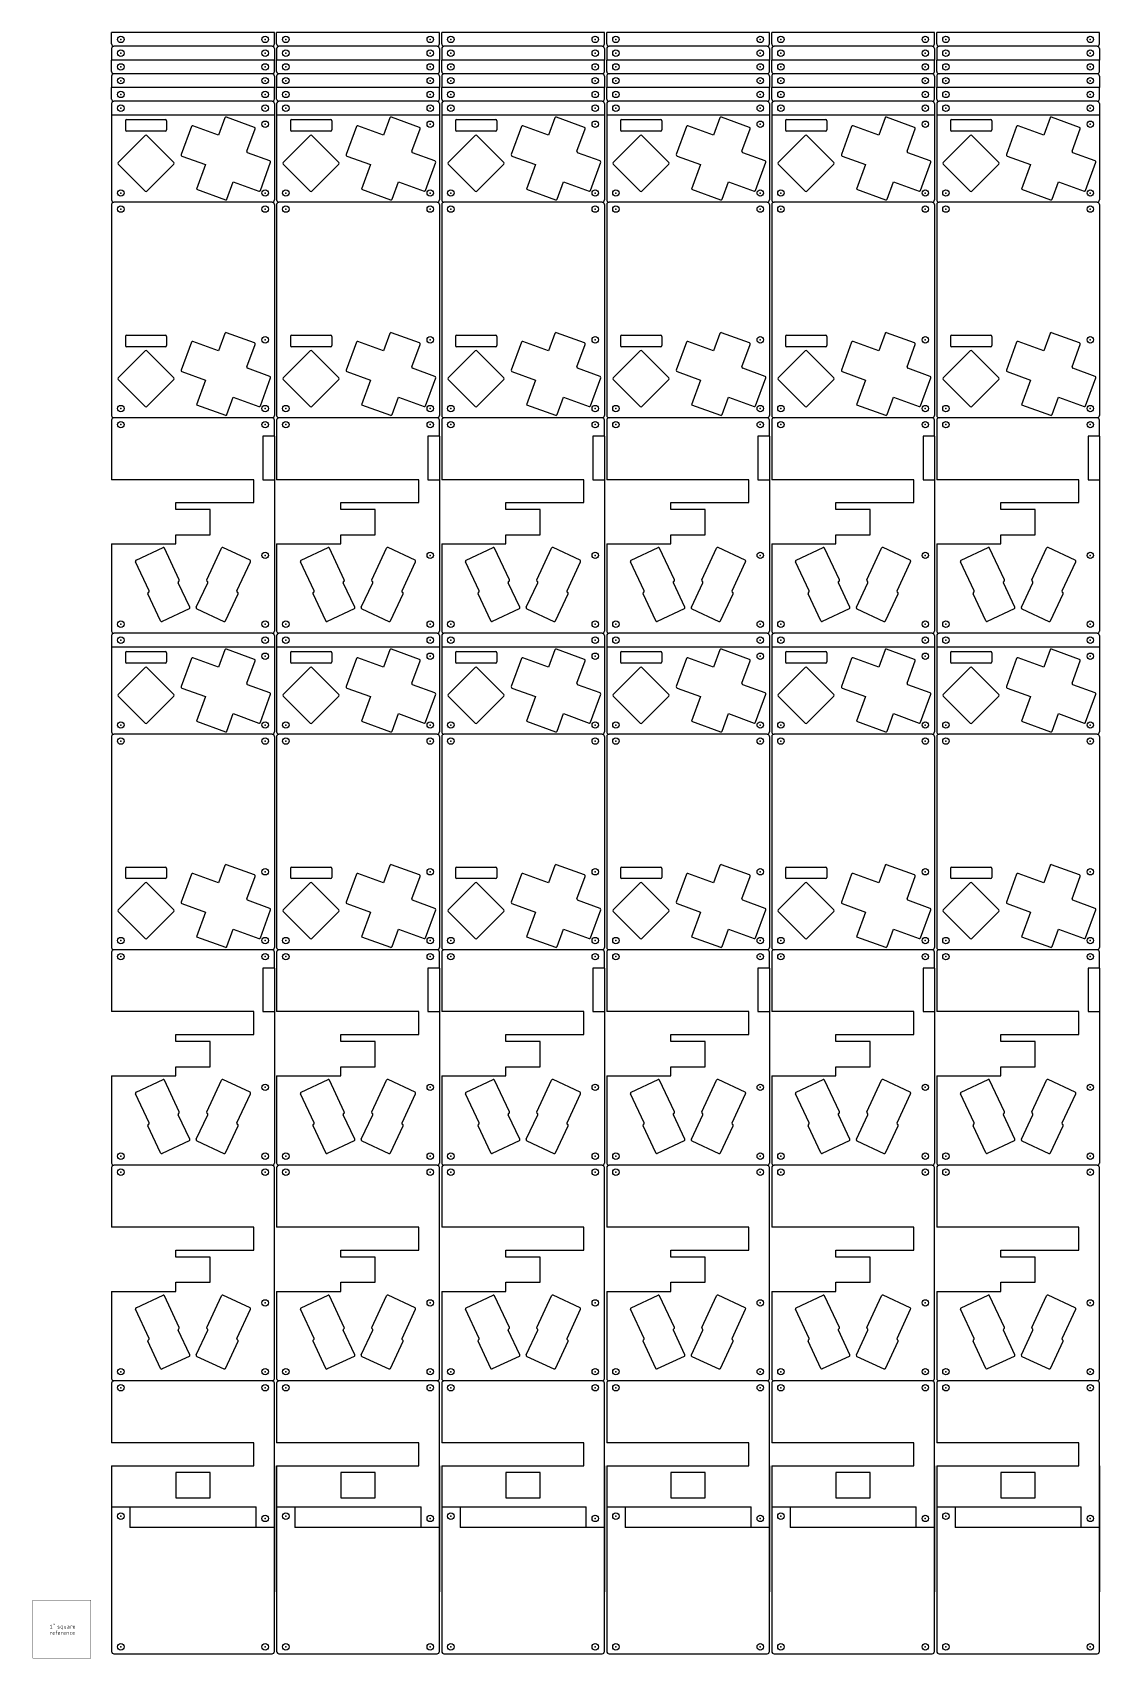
# Model space of a CAD drawing. Extents: x -1.3 to 17, y 0 to 27.9.
import ezdxf

# ---------------------------------------------------------------- set-up
doc = ezdxf.new("R2010")
doc.units = 0
doc.layers.add('20', color=5, linetype='CONTINUOUS')
doc.layers.add('23', color=178, linetype='CONTINUOUS')

msp = doc.modelspace()

# ---------------------------------------------------------------- linework, layer by layer
at = {"layer": '20'}
for p, q in [((0.07874, 27.716535), (0.07874, 27.913386)), ((2.874016, 27.913386), (0.07874, 27.913386)), ((0.07874, 27.637795), (0.07874, 27.440945)), ((2.834646, 27.677165), (0.11811, 27.677165)), ((2.874016, 27.716535), (2.874016, 27.913386)), ((2.874016, 27.637795), (2.874016, 27.440945)), ((2.913386, 27.716535), (2.913386, 27.913386)), ((5.708661, 27.913386), (2.913386, 27.913386)), ((2.913386, 27.637795), (2.913386, 27.440945)), ((5.669291, 27.677165), (2.952756, 27.677165)), ((5.708661, 27.716535), (5.708661, 27.913386)), ((5.708661, 27.637795), (5.708661, 27.440945)), ((5.748031, 27.716535), (5.748031, 27.913386)), ((8.543307, 27.913386), (5.748031, 27.913386)), ((5.748031, 27.637795), (5.748031, 27.440945)), ((8.503937, 27.677165), (5.787402, 27.677165)), ((8.543307, 27.716535), (8.543307, 27.913386)), ((8.543307, 27.637795), (8.543307, 27.440945)), ((8.582677, 27.716535), (8.582677, 27.913386)), ((11.377953, 27.913386), (8.582677, 27.913386)), ((8.582677, 27.637795), (8.582677, 27.440945)), ((11.338583, 27.677165), (8.622047, 27.677165)), ((11.377953, 27.716535), (11.377953, 27.913386)), ((11.377953, 27.637795), (11.377953, 27.440945)), ((11.417323, 27.716535), (11.417323, 27.913386)), ((14.212598, 27.913386), (11.417323, 27.913386)), ((11.417323, 27.637795), (11.417323, 27.440945)), ((14.173228, 27.677165), (11.456693, 27.677165)), ((14.212598, 27.716535), (14.212598, 27.913386)), ((14.212598, 27.637795), (14.212598, 27.440945)), ((14.251969, 27.716535), (14.251969, 27.913386)), ((17.047244, 27.913386), (14.251969, 27.913386)), ((14.251969, 27.637795), (14.251969, 27.440945)), ((17.007874, 27.677165), (14.291339, 27.677165)), ((17.047244, 27.716535), (17.047244, 27.913386)), ((17.047244, 27.637795), (17.047244, 27.440945)), ((0.07874, 27.244094), (0.07874, 27.440945)), ((2.874016, 27.440945), (0.07874, 27.440945)), ((2.874016, 27.244094), (2.874016, 27.440945)), ((2.913386, 27.244094), (2.913386, 27.440945)), ((5.708661, 27.440945), (2.913386, 27.440945)), ((5.708661, 27.244094), (5.708661, 27.440945)), ((5.748031, 27.244094), (5.748031, 27.440945)), ((8.543307, 27.440945), (5.748031, 27.440945)), ((8.543307, 27.244094), (8.543307, 27.440945)), ((8.582677, 27.244094), (8.582677, 27.440945)), ((11.377953, 27.440945), (8.582677, 27.440945)), ((11.377953, 27.244094), (11.377953, 27.440945)), ((11.417323, 27.244094), (11.417323, 27.440945)), ((14.212598, 27.440945), (11.417323, 27.440945)), ((14.212598, 27.244094), (14.212598, 27.440945)), ((14.251969, 27.244094), (14.251969, 27.440945)), ((17.047244, 27.440945), (14.251969, 27.440945)), ((17.047244, 27.244094), (17.047244, 27.440945)), ((0.07874, 27.165354), (0.07874, 26.968504)), ((2.834646, 27.204724), (0.11811, 27.204724)), ((2.834646, 27.204724), (0.11811, 27.204724)), ((2.874016, 27.165354), (2.874016, 26.968504)), ((2.913386, 27.165354), (2.913386, 26.968504)), ((5.669291, 27.204724), (2.952756, 27.204724)), ((5.669291, 27.204724), (2.952756, 27.204724)), ((5.708661, 27.165354), (5.708661, 26.968504)), ((5.748031, 27.165354), (5.748031, 26.968504)), ((8.503937, 27.204724), (5.787402, 27.204724)), ((8.503937, 27.204724), (5.787402, 27.204724)), ((8.543307, 27.165354), (8.543307, 26.968504)), ((8.582677, 27.165354), (8.582677, 26.968504)), ((11.338583, 27.204724), (8.622047, 27.204724)), ((11.338583, 27.204724), (8.622047, 27.204724)), ((11.377953, 27.165354), (11.377953, 26.968504)), ((11.417323, 27.165354), (11.417323, 26.968504)), ((14.173228, 27.204724), (11.456693, 27.204724)), ((14.173228, 27.204724), (11.456693, 27.204724)), ((14.212598, 27.165354), (14.212598, 26.968504)), ((14.251969, 27.165354), (14.251969, 26.968504)), ((17.007874, 27.204724), (14.291339, 27.204724)), ((17.007874, 27.204724), (14.291339, 27.204724)), ((17.047244, 27.165354), (17.047244, 26.968504)), ((0.07874, 26.771654), (0.07874, 26.968504)), ((2.874016, 26.968504), (0.07874, 26.968504)), ((2.874016, 26.771654), (2.874016, 26.968504)), ((2.913386, 26.771654), (2.913386, 26.968504)), ((5.708661, 26.968504), (2.913386, 26.968504)), ((5.708661, 26.771654), (5.708661, 26.968504)), ((5.748031, 26.771654), (5.748031, 26.968504)), ((8.543307, 26.968504), (5.748031, 26.968504)), ((8.543307, 26.771654), (8.543307, 26.968504)), ((8.582677, 26.771654), (8.582677, 26.968504)), ((11.377953, 26.968504), (8.582677, 26.968504)), ((11.377953, 26.771654), (11.377953, 26.968504)), ((11.417323, 26.771654), (11.417323, 26.968504)), ((14.212598, 26.968504), (11.417323, 26.968504)), ((14.212598, 26.771654), (14.212598, 26.968504)), ((14.251969, 26.771654), (14.251969, 26.968504)), ((17.047244, 26.968504), (14.251969, 26.968504)), ((17.047244, 26.771654), (17.047244, 26.968504)), ((0.07874, 26.692913), (0.07874, 26.496063)), ((2.834646, 26.732283), (0.11811, 26.732283)), ((2.874016, 26.692913), (2.874016, 26.496063)), ((2.913386, 26.692913), (2.913386, 26.496063)), ((5.669291, 26.732283), (2.952756, 26.732283)), ((5.708661, 26.692913), (5.708661, 26.496063)), ((5.748031, 26.692913), (5.748031, 26.496063)), ((8.503937, 26.732283), (5.787402, 26.732283)), ((8.543307, 26.692913), (8.543307, 26.496063)), ((8.582677, 26.692913), (8.582677, 26.496063)), ((11.338583, 26.732283), (8.622047, 26.732283)), ((11.377953, 26.692913), (11.377953, 26.496063)), ((11.417323, 26.692913), (11.417323, 26.496063)), ((14.173228, 26.732283), (11.456693, 26.732283)), ((14.212598, 26.692913), (14.212598, 26.496063)), ((14.251969, 26.692913), (14.251969, 26.496063)), ((17.007874, 26.732283), (14.291339, 26.732283)), ((17.047244, 26.692913), (17.047244, 26.496063)), ((0.07874, 26.496063), (0.07874, 25.03937)), ((2.874016, 26.496063), (0.07874, 26.496063)), ((0.314961, 26.397638), (0.314961, 26.240157)), ((0.334646, 26.417323), (1.003937, 26.417323)), ((1.023622, 26.397638), (1.023622, 26.240157)), ((1.449574, 26.298443), (1.274524, 25.817498)), ((1.915788, 26.149703), (1.474805, 26.310208)), ((2.024377, 26.448049), (1.915788, 26.149703)), ((2.530553, 26.284764), (2.049608, 26.459814)), ((2.402362, 25.875008), (2.542318, 26.259534)), ((2.874016, 26.496063), (2.874016, 25.03937)), ((2.913386, 26.496063), (2.913386, 25.03937)), ((5.708661, 26.496063), (2.913386, 26.496063)), ((3.149606, 26.397638), (3.149606, 26.240157)), ((3.169291, 26.417323), (3.838583, 26.417323)), ((3.858268, 26.397638), (3.858268, 26.240157)), ((4.28422, 26.298443), (4.10917, 25.817498)), ((4.750434, 26.149703), (4.30945, 26.310208)), ((4.859023, 26.448049), (4.750434, 26.149703)), ((5.365198, 26.284764), (4.884254, 26.459814)), ((5.237008, 25.875008), (5.376964, 26.259534)), ((5.708661, 26.496063), (5.708661, 25.03937)), ((5.748031, 26.496063), (5.748031, 25.03937)), ((8.543307, 26.496063), (5.748031, 26.496063)), ((5.984252, 26.397638), (5.984252, 26.240157)), ((6.003937, 26.417323), (6.673228, 26.417323)), ((6.692913, 26.397638), (6.692913, 26.240157)), ((7.118865, 26.298443), (6.943816, 25.817498)), ((7.58508, 26.149703), (7.144096, 26.310208)), ((7.693669, 26.448049), (7.58508, 26.149703)), ((8.199844, 26.284764), (7.718899, 26.459814)), ((8.071653, 25.875008), (8.211609, 26.259534)), ((8.543307, 26.496063), (8.543307, 25.03937)), ((8.582677, 26.496063), (8.582677, 25.03937)), ((11.377953, 26.496063), (8.582677, 26.496063)), ((8.818898, 26.397638), (8.818898, 26.240157)), ((8.838583, 26.417323), (9.507874, 26.417323)), ((9.527559, 26.397638), (9.527559, 26.240157)), ((9.953511, 26.298443), (9.778461, 25.817498)), ((10.419725, 26.149703), (9.978742, 26.310208)), ((10.528314, 26.448049), (10.419725, 26.149703)), ((11.03449, 26.284764), (10.553545, 26.459814)), ((10.906299, 25.875008), (11.046255, 26.259534)), ((11.377953, 26.496063), (11.377953, 25.03937)), ((11.417323, 26.496063), (11.417323, 25.03937)), ((14.212598, 26.496063), (11.417323, 26.496063)), ((11.653543, 26.397638), (11.653543, 26.240157)), ((11.673228, 26.417323), (12.34252, 26.417323)), ((12.362205, 26.397638), (12.362205, 26.240157)), ((12.788157, 26.298443), (12.613107, 25.817498)), ((13.254371, 26.149703), (12.813387, 26.310208)), ((13.36296, 26.448049), (13.254371, 26.149703)), ((13.869135, 26.284764), (13.388191, 26.459814)), ((13.740945, 25.875008), (13.880901, 26.259534)), ((14.212598, 26.496063), (14.212598, 25.03937)), ((14.251969, 26.496063), (14.251969, 25.03937)), ((17.047244, 26.496063), (14.251969, 26.496063)), ((14.488189, 26.397638), (14.488189, 26.240157)), ((14.507874, 26.417323), (15.177165, 26.417323)), ((15.19685, 26.397638), (15.19685, 26.240157)), ((15.622802, 26.298443), (15.447753, 25.817498)), ((16.089017, 26.149703), (15.648033, 26.310208)), ((16.197606, 26.448049), (16.089017, 26.149703)), ((16.703781, 26.284764), (16.222836, 26.459814)), ((16.57559, 25.875008), (16.715546, 26.259534)), ((17.047244, 26.496063), (17.047244, 25.03937)), ((0.191085, 25.683211), (0.655372, 26.147498)), ((1.003937, 26.220472), (0.334646, 26.220472)), ((0.683211, 26.147498), (1.147498, 25.683211)), ((3.02573, 25.683211), (3.490018, 26.147498)), ((3.838583, 26.220472), (3.169291, 26.220472)), ((3.517856, 26.147498), (3.982144, 25.683211)), ((5.860376, 25.683211), (6.324663, 26.147498)), ((6.673228, 26.220472), (6.003937, 26.220472)), ((6.352502, 26.147498), (6.816789, 25.683211)), ((8.695022, 25.683211), (9.159309, 26.147498)), ((9.507874, 26.220472), (8.838583, 26.220472)), ((9.187148, 26.147498), (9.651435, 25.683211)), ((11.529667, 25.683211), (11.993955, 26.147498)), ((12.34252, 26.220472), (11.673228, 26.220472)), ((12.021793, 26.147498), (12.486081, 25.683211)), ((14.364313, 25.683211), (14.8286, 26.147498)), ((15.177165, 26.220472), (14.507874, 26.220472)), ((14.856439, 26.147498), (15.320726, 25.683211)), ((1.28629, 25.792267), (1.68893, 25.645718)), ((2.798269, 25.709961), (2.414127, 25.849778)), ((2.634985, 25.203786), (2.810034, 25.684731)), ((4.120935, 25.792267), (4.523575, 25.645718)), ((5.632915, 25.709961), (5.248773, 25.849778)), ((5.469631, 25.203786), (5.64468, 25.684731)), ((6.955581, 25.792267), (7.358221, 25.645718)), ((8.467561, 25.709961), (8.083419, 25.849778)), ((8.304276, 25.203786), (8.479326, 25.684731)), ((9.790227, 25.792267), (10.192867, 25.645718)), ((11.302206, 25.709961), (10.918064, 25.849778)), ((11.138922, 25.203786), (11.313971, 25.684731)), ((12.624872, 25.792267), (13.027512, 25.645718)), ((14.136852, 25.709961), (13.75271, 25.849778)), ((13.973568, 25.203786), (14.148617, 25.684731)), ((15.459518, 25.792267), (15.862158, 25.645718)), ((16.971498, 25.709961), (16.587356, 25.849778)), ((16.808213, 25.203786), (16.983263, 25.684731)), ((0.655372, 25.191085), (0.191085, 25.655372)), ((1.147498, 25.655372), (0.683211, 25.191085)), ((1.68893, 25.645718), (1.535508, 25.224197)), ((3.490018, 25.191085), (3.02573, 25.655372)), ((3.982144, 25.655372), (3.517856, 25.191085)), ((4.523575, 25.645718), (4.370154, 25.224197)), ((6.324663, 25.191085), (5.860376, 25.655372)), ((6.816789, 25.655372), (6.352502, 25.191085)), ((7.358221, 25.645718), (7.2048, 25.224197)), ((9.159309, 25.191085), (8.695022, 25.655372)), ((9.651435, 25.655372), (9.187148, 25.191085)), ((10.192867, 25.645718), (10.039445, 25.224197)), ((11.993955, 25.191085), (11.529667, 25.655372)), ((12.486081, 25.655372), (12.021793, 25.191085)), ((13.027512, 25.645718), (12.874091, 25.224197)), ((14.8286, 25.191085), (14.364313, 25.655372)), ((15.320726, 25.655372), (14.856439, 25.191085)), ((15.862158, 25.645718), (15.708737, 25.224197)), ((1.535508, 25.224197), (2.034951, 25.042414)), ((2.060182, 25.054179), (2.168771, 25.352525)), ((2.168771, 25.352525), (2.609754, 25.19202)), ((4.370154, 25.224197), (4.869597, 25.042414)), ((4.894828, 25.054179), (5.003416, 25.352525)), ((5.003416, 25.352525), (5.4444, 25.19202)), ((7.2048, 25.224197), (7.704243, 25.042414)), ((7.729473, 25.054179), (7.838062, 25.352525)), ((7.838062, 25.352525), (8.279046, 25.19202)), ((10.039445, 25.224197), (10.538888, 25.042414)), ((10.564119, 25.054179), (10.672708, 25.352525)), ((10.672708, 25.352525), (11.113691, 25.19202)), ((12.874091, 25.224197), (13.373534, 25.042414)), ((13.398765, 25.054179), (13.507353, 25.352525)), ((13.507353, 25.352525), (13.948337, 25.19202)), ((15.708737, 25.224197), (16.20818, 25.042414)), ((16.23341, 25.054179), (16.341999, 25.352525)), ((16.341999, 25.352525), (16.782983, 25.19202)), ((0.07874, 24.96063), (0.07874, 21.338583)), ((2.834646, 25), (0.11811, 25)), ((2.874016, 24.96063), (2.874016, 21.338583)), ((2.913386, 24.96063), (2.913386, 21.338583)), ((5.669291, 25), (2.952756, 25)), ((5.708661, 24.96063), (5.708661, 21.338583)), ((5.748031, 24.96063), (5.748031, 21.338583)), ((8.503937, 25), (5.787402, 25)), ((8.543307, 24.96063), (8.543307, 21.338583)), ((8.582677, 24.96063), (8.582677, 21.338583)), ((11.338583, 25), (8.622047, 25)), ((11.377953, 24.96063), (11.377953, 21.338583)), ((11.417323, 24.96063), (11.417323, 21.338583)), ((14.173228, 25), (11.456693, 25)), ((14.212598, 24.96063), (14.212598, 21.338583)), ((14.251969, 24.96063), (14.251969, 21.338583)), ((17.007874, 25), (14.291339, 25)), ((17.047244, 24.96063), (17.047244, 21.338583)), ((0.314961, 22.69685), (0.314961, 22.53937)), ((0.334646, 22.716535), (1.003937, 22.716535)), ((1.023622, 22.69685), (1.023622, 22.53937)), ((2.024377, 22.747262), (1.915788, 22.448916)), ((2.530553, 22.583977), (2.049608, 22.759027)), ((3.149606, 22.69685), (3.149606, 22.53937)), ((3.169291, 22.716535), (3.838583, 22.716535)), ((3.858268, 22.69685), (3.858268, 22.53937)), ((4.859023, 22.747262), (4.750434, 22.448916)), ((5.365198, 22.583977), (4.884254, 22.759027)), ((5.984252, 22.69685), (5.984252, 22.53937)), ((6.003937, 22.716535), (6.673228, 22.716535)), ((6.692913, 22.69685), (6.692913, 22.53937)), ((7.693669, 22.747262), (7.58508, 22.448916)), ((8.199844, 22.583977), (7.718899, 22.759027)), ((8.818898, 22.69685), (8.818898, 22.53937)), ((8.838583, 22.716535), (9.507874, 22.716535)), ((9.527559, 22.69685), (9.527559, 22.53937)), ((10.528314, 22.747262), (10.419725, 22.448916)), ((11.03449, 22.583977), (10.553545, 22.759027)), ((11.653543, 22.69685), (11.653543, 22.53937)), ((11.673228, 22.716535), (12.34252, 22.716535)), ((12.362205, 22.69685), (12.362205, 22.53937)), ((13.36296, 22.747262), (13.254371, 22.448916)), ((13.869135, 22.583977), (13.388191, 22.759027)), ((14.488189, 22.69685), (14.488189, 22.53937)), ((14.507874, 22.716535), (15.177165, 22.716535)), ((15.19685, 22.69685), (15.19685, 22.53937)), ((16.197606, 22.747262), (16.089017, 22.448916)), ((16.703781, 22.583977), (16.222836, 22.759027)), ((0.191085, 21.982423), (0.655372, 22.446711)), ((1.003937, 22.519685), (0.334646, 22.519685)), ((0.683211, 22.446711), (1.147498, 21.982423)), ((1.449574, 22.597655), (1.274524, 22.11671)), ((1.915788, 22.448916), (1.474805, 22.609421)), ((2.402362, 22.174221), (2.542318, 22.558747)), ((3.02573, 21.982423), (3.490018, 22.446711)), ((3.838583, 22.519685), (3.169291, 22.519685)), ((3.517856, 22.446711), (3.982144, 21.982423)), ((4.28422, 22.597655), (4.10917, 22.11671)), ((4.750434, 22.448916), (4.30945, 22.609421)), ((5.237008, 22.174221), (5.376964, 22.558747)), ((5.860376, 21.982423), (6.324663, 22.446711)), ((6.673228, 22.519685), (6.003937, 22.519685)), ((6.352502, 22.446711), (6.816789, 21.982423)), ((7.118865, 22.597655), (6.943816, 22.11671)), ((7.58508, 22.448916), (7.144096, 22.609421)), ((8.071653, 22.174221), (8.211609, 22.558747)), ((8.695022, 21.982423), (9.159309, 22.446711)), ((9.507874, 22.519685), (8.838583, 22.519685)), ((9.187148, 22.446711), (9.651435, 21.982423)), ((9.953511, 22.597655), (9.778461, 22.11671)), ((10.419725, 22.448916), (9.978742, 22.609421)), ((10.906299, 22.174221), (11.046255, 22.558747)), ((11.529667, 21.982423), (11.993955, 22.446711)), ((12.34252, 22.519685), (11.673228, 22.519685)), ((12.021793, 22.446711), (12.486081, 21.982423)), ((12.788157, 22.597655), (12.613107, 22.11671)), ((13.254371, 22.448916), (12.813387, 22.609421)), ((13.740945, 22.174221), (13.880901, 22.558747)), ((14.364313, 21.982423), (14.8286, 22.446711)), ((15.177165, 22.519685), (14.507874, 22.519685)), ((14.856439, 22.446711), (15.320726, 21.982423)), ((15.622802, 22.597655), (15.447753, 22.11671)), ((16.089017, 22.448916), (15.648033, 22.609421)), ((16.57559, 22.174221), (16.715546, 22.558747)), ((1.28629, 22.09148), (1.68893, 21.944931)), ((2.798269, 22.009174), (2.414127, 22.14899)), ((4.120935, 22.09148), (4.523575, 21.944931)), ((5.632915, 22.009174), (5.248773, 22.14899)), ((6.955581, 22.09148), (7.358221, 21.944931)), ((8.467561, 22.009174), (8.083419, 22.14899)), ((9.790227, 22.09148), (10.192867, 21.944931)), ((11.302206, 22.009174), (10.918064, 22.14899)), ((12.624872, 22.09148), (13.027512, 21.944931)), ((14.136852, 22.009174), (13.75271, 22.14899)), ((15.459518, 22.09148), (15.862158, 21.944931)), ((16.971498, 22.009174), (16.587356, 22.14899)), ((0.655372, 21.490297), (0.191085, 21.954585)), ((1.147498, 21.954585), (0.683211, 21.490297)), ((1.68893, 21.944931), (1.535508, 21.523409)), ((2.634985, 21.502998), (2.810034, 21.983944)), ((3.490018, 21.490297), (3.02573, 21.954585)), ((3.982144, 21.954585), (3.517856, 21.490297)), ((4.523575, 21.944931), (4.370154, 21.523409)), ((5.469631, 21.502998), (5.64468, 21.983944)), ((6.324663, 21.490297), (5.860376, 21.954585)), ((6.816789, 21.954585), (6.352502, 21.490297)), ((7.358221, 21.944931), (7.2048, 21.523409)), ((8.304276, 21.502998), (8.479326, 21.983944)), ((9.159309, 21.490297), (8.695022, 21.954585)), ((9.651435, 21.954585), (9.187148, 21.490297)), ((10.192867, 21.944931), (10.039445, 21.523409)), ((11.138922, 21.502998), (11.313971, 21.983944)), ((11.993955, 21.490297), (11.529667, 21.954585)), ((12.486081, 21.954585), (12.021793, 21.490297)), ((13.027512, 21.944931), (12.874091, 21.523409)), ((13.973568, 21.502998), (14.148617, 21.983944)), ((14.8286, 21.490297), (14.364313, 21.954585)), ((15.320726, 21.954585), (14.856439, 21.490297)), ((15.862158, 21.944931), (15.708737, 21.523409)), ((16.808213, 21.502998), (16.983263, 21.983944)), ((1.535508, 21.523409), (2.034951, 21.341627)), ((2.060182, 21.353392), (2.168771, 21.651738)), ((2.168771, 21.651738), (2.609754, 21.491233)), ((4.370154, 21.523409), (4.869597, 21.341627)), ((4.894828, 21.353392), (5.003416, 21.651738)), ((5.003416, 21.651738), (5.4444, 21.491233)), ((7.2048, 21.523409), (7.704243, 21.341627)), ((7.729473, 21.353392), (7.838062, 21.651738)), ((7.838062, 21.651738), (8.279046, 21.491233)), ((10.039445, 21.523409), (10.538888, 21.341627)), ((10.564119, 21.353392), (10.672708, 21.651738)), ((10.672708, 21.651738), (11.113691, 21.491233)), ((12.874091, 21.523409), (13.373534, 21.341627)), ((13.398765, 21.353392), (13.507353, 21.651738)), ((13.507353, 21.651738), (13.948337, 21.491233)), ((15.708737, 21.523409), (16.20818, 21.341627)), ((16.23341, 21.353392), (16.341999, 21.651738)), ((16.341999, 21.651738), (16.782983, 21.491233)), ((0.07874, 21.259843), (0.07874, 20.23622)), ((2.834646, 21.299213), (0.11811, 21.299213)), ((2.874016, 20.984252), (2.874016, 21.259843)), ((2.913386, 21.259843), (2.913386, 20.23622)), ((5.669291, 21.299213), (2.952756, 21.299213)), ((5.708661, 20.984252), (5.708661, 21.259843)), ((5.748031, 21.259843), (5.748031, 20.23622)), ((8.503937, 21.299213), (5.787402, 21.299213)), ((8.543307, 20.984252), (8.543307, 21.259843)), ((8.582677, 21.259843), (8.582677, 20.23622)), ((11.338583, 21.299213), (8.622047, 21.299213)), ((11.377953, 20.984252), (11.377953, 21.259843)), ((11.417323, 21.259843), (11.417323, 20.23622)), ((14.173228, 21.299213), (11.456693, 21.299213)), ((14.212598, 20.984252), (14.212598, 21.259843)), ((14.251969, 21.259843), (14.251969, 20.23622)), ((17.007874, 21.299213), (14.291339, 21.299213)), ((17.047244, 20.984252), (17.047244, 21.259843)), ((2.874016, 20.984252), (2.677165, 20.984252)), ((2.677165, 20.984252), (2.677165, 20.23622)), ((2.874016, 20.984252), (2.874016, 20.23622)), ((5.708661, 20.984252), (5.511811, 20.984252)), ((5.511811, 20.984252), (5.511811, 20.23622)), ((5.708661, 20.984252), (5.708661, 20.23622)), ((8.543307, 20.984252), (8.346457, 20.984252)), ((8.346457, 20.984252), (8.346457, 20.23622)), ((8.543307, 20.984252), (8.543307, 20.23622)), ((11.377953, 20.984252), (11.181102, 20.984252)), ((11.181102, 20.984252), (11.181102, 20.23622)), ((11.377953, 20.984252), (11.377953, 20.23622)), ((14.212598, 20.984252), (14.015748, 20.984252)), ((14.015748, 20.984252), (14.015748, 20.23622)), ((14.212598, 20.984252), (14.212598, 20.23622)), ((17.047244, 20.984252), (16.850394, 20.984252)), ((16.850394, 20.984252), (16.850394, 20.23622)), ((17.047244, 20.984252), (17.047244, 20.23622)), ((2.519685, 20.23622), (0.07874, 20.23622)), ((2.519685, 19.84252), (2.519685, 20.23622)), ((2.677165, 20.23622), (2.874016, 20.23622)), ((2.874016, 20.23622), (2.874016, 17.637795)), ((5.354331, 20.23622), (2.913386, 20.23622)), ((5.354331, 19.84252), (5.354331, 20.23622)), ((5.511811, 20.23622), (5.708661, 20.23622)), ((5.708661, 20.23622), (5.708661, 17.637795)), ((8.188976, 20.23622), (5.748031, 20.23622)), ((8.188976, 19.84252), (8.188976, 20.23622)), ((8.346457, 20.23622), (8.543307, 20.23622)), ((8.543307, 20.23622), (8.543307, 17.637795)), ((11.023622, 20.23622), (8.582677, 20.23622)), ((11.023622, 19.84252), (11.023622, 20.23622)), ((11.181102, 20.23622), (11.377953, 20.23622)), ((11.377953, 20.23622), (11.377953, 17.637795)), ((13.858268, 20.23622), (11.417323, 20.23622)), ((13.858268, 19.84252), (13.858268, 20.23622)), ((14.015748, 20.23622), (14.212598, 20.23622)), ((14.212598, 20.23622), (14.212598, 17.637795)), ((16.692913, 20.23622), (14.251969, 20.23622)), ((16.692913, 19.84252), (16.692913, 20.23622)), ((16.850394, 20.23622), (17.047244, 20.23622)), ((17.047244, 20.23622), (17.047244, 17.637795)), ((1.181102, 19.84252), (2.519685, 19.84252)), ((1.181102, 19.724409), (1.181102, 19.84252)), ((4.015748, 19.84252), (5.354331, 19.84252)), ((4.015748, 19.724409), (4.015748, 19.84252)), ((6.850394, 19.84252), (8.188976, 19.84252)), ((6.850394, 19.724409), (6.850394, 19.84252)), ((9.685039, 19.84252), (11.023622, 19.84252)), ((9.685039, 19.724409), (9.685039, 19.84252)), ((12.519685, 19.84252), (13.858268, 19.84252)), ((12.519685, 19.724409), (12.519685, 19.84252)), ((15.354331, 19.84252), (16.692913, 19.84252)), ((15.354331, 19.724409), (15.354331, 19.84252)), ((1.771654, 19.724409), (1.181102, 19.724409)), ((1.771654, 19.291339), (1.771654, 19.724409)), ((4.606299, 19.724409), (4.015748, 19.724409)), ((4.606299, 19.291339), (4.606299, 19.724409)), ((7.440945, 19.724409), (6.850394, 19.724409)), ((7.440945, 19.291339), (7.440945, 19.724409)), ((10.275591, 19.724409), (9.685039, 19.724409)), ((10.275591, 19.291339), (10.275591, 19.724409)), ((13.110236, 19.724409), (12.519685, 19.724409)), ((13.110236, 19.291339), (13.110236, 19.724409)), ((15.944882, 19.724409), (15.354331, 19.724409)), ((15.944882, 19.291339), (15.944882, 19.724409)), ((1.181102, 19.133858), (1.181102, 19.291339)), ((1.181102, 19.291339), (1.771654, 19.291339)), ((4.015748, 19.133858), (4.015748, 19.291339)), ((4.015748, 19.291339), (4.606299, 19.291339)), ((6.850394, 19.133858), (6.850394, 19.291339)), ((6.850394, 19.291339), (7.440945, 19.291339)), ((9.685039, 19.133858), (9.685039, 19.291339)), ((9.685039, 19.291339), (10.275591, 19.291339)), ((12.519685, 19.133858), (12.519685, 19.291339)), ((12.519685, 19.291339), (13.110236, 19.291339)), ((15.354331, 19.133858), (15.354331, 19.291339)), ((15.354331, 19.291339), (15.944882, 19.291339)), ((0.07874, 19.133858), (0.07874, 17.637795)), ((0.07874, 19.133858), (1.181102, 19.133858)), ((0.497369, 18.853206), (0.961228, 19.069507)), ((1.240879, 18.516371), (0.987388, 19.059985)), ((1.711877, 18.516371), (1.965368, 19.059985)), ((2.455387, 18.853206), (1.991528, 19.069507)), ((2.913386, 19.133858), (2.913386, 17.637795)), ((2.913386, 19.133858), (4.015748, 19.133858)), ((3.332015, 18.853206), (3.795873, 19.069507)), ((4.075525, 18.516371), (3.822033, 19.059985)), ((4.546522, 18.516371), (4.800014, 19.059985)), ((5.290032, 18.853206), (4.826174, 19.069507)), ((5.748031, 19.133858), (5.748031, 17.637795)), ((5.748031, 19.133858), (6.850394, 19.133858)), ((6.166661, 18.853206), (6.630519, 19.069507)), ((6.910171, 18.516371), (6.656679, 19.059985)), ((7.381168, 18.516371), (7.63466, 19.059985)), ((8.124678, 18.853206), (7.66082, 19.069507)), ((8.582677, 19.133858), (8.582677, 17.637795)), ((8.582677, 19.133858), (9.685039, 19.133858)), ((9.001306, 18.853206), (9.465165, 19.069507)), ((9.744816, 18.516371), (9.491325, 19.059985)), ((10.215814, 18.516371), (10.469305, 19.059985)), ((10.959324, 18.853206), (10.495465, 19.069507)), ((11.417323, 19.133858), (11.417323, 17.637795)), ((11.417323, 19.133858), (12.519685, 19.133858)), ((11.835952, 18.853206), (12.29981, 19.069507)), ((12.579462, 18.516371), (12.32597, 19.059985)), ((13.050459, 18.516371), (13.303951, 19.059985)), ((13.793969, 18.853206), (13.330111, 19.069507)), ((14.251969, 19.133858), (14.251969, 17.637795)), ((14.251969, 19.133858), (15.354331, 19.133858)), ((14.670598, 18.853206), (15.134456, 19.069507)), ((15.414108, 18.516371), (15.160616, 19.059985)), ((15.885105, 18.516371), (16.138597, 19.059985)), ((16.628615, 18.853206), (16.164757, 19.069507)), ((0.720999, 18.327053), (0.487848, 18.827046)), ((2.231757, 18.327053), (2.464908, 18.827046)), ((3.555644, 18.327053), (3.322493, 18.827046)), ((5.066403, 18.327053), (5.299554, 18.827046)), ((6.39029, 18.327053), (6.157139, 18.827046)), ((7.901049, 18.327053), (8.134199, 18.827046)), ((9.224936, 18.327053), (8.991785, 18.827046)), ((10.735694, 18.327053), (10.968845, 18.827046)), ((12.059581, 18.327053), (11.82643, 18.827046)), ((13.57034, 18.327053), (13.803491, 18.827046)), ((14.894227, 18.327053), (14.661076, 18.827046)), ((16.404986, 18.327053), (16.638136, 18.827046)), ((1.420224, 18.044946), (1.223132, 18.46761)), ((1.532532, 18.044946), (1.729624, 18.46761)), ((4.254869, 18.044946), (4.057778, 18.46761)), ((4.367178, 18.044946), (4.56427, 18.46761)), ((7.089515, 18.044946), (6.892423, 18.46761)), ((7.201824, 18.044946), (7.398915, 18.46761)), ((9.924161, 18.044946), (9.727069, 18.46761)), ((10.036469, 18.044946), (10.233561, 18.46761)), ((12.758806, 18.044946), (12.561715, 18.46761)), ((12.871115, 18.044946), (13.068207, 18.46761)), ((15.593452, 18.044946), (15.39636, 18.46761)), ((15.705761, 18.044946), (15.902852, 18.46761)), ((0.920684, 17.812007), (0.703251, 18.278293)), ((2.032072, 17.812007), (2.249505, 18.278293)), ((3.75533, 17.812007), (3.537897, 18.278293)), ((4.866717, 17.812007), (5.08415, 18.278293)), ((6.589976, 17.812007), (6.372543, 18.278293)), ((7.701363, 17.812007), (7.918796, 18.278293)), ((9.424621, 17.812007), (9.207188, 18.278293)), ((10.536009, 17.812007), (10.753442, 18.278293)), ((12.259267, 17.812007), (12.041834, 18.278293)), ((13.370654, 17.812007), (13.588087, 18.278293)), ((15.093913, 17.812007), (14.87648, 18.278293)), ((16.2053, 17.812007), (16.422733, 18.278293)), ((1.410702, 18.018786), (0.946844, 17.802485)), ((1.542054, 18.018786), (2.005912, 17.802485)), ((4.245348, 18.018786), (3.78149, 17.802485)), ((4.376699, 18.018786), (4.840557, 17.802485)), ((7.079994, 18.018786), (6.616135, 17.802485)), ((7.211345, 18.018786), (7.675203, 17.802485)), ((9.914639, 18.018786), (9.450781, 17.802485)), ((10.045991, 18.018786), (10.509849, 17.802485)), ((12.749285, 18.018786), (12.285427, 17.802485)), ((12.880636, 18.018786), (13.344494, 17.802485)), ((15.583931, 18.018786), (15.120072, 17.802485)), ((15.715282, 18.018786), (16.17914, 17.802485)), ((2.834646, 17.598425), (0.11811, 17.598425)), ((5.669291, 17.598425), (2.952756, 17.598425)), ((8.503937, 17.598425), (5.787402, 17.598425)), ((11.338583, 17.598425), (8.622047, 17.598425)), ((14.173228, 17.598425), (11.456693, 17.598425)), ((17.007874, 17.598425), (14.291339, 17.598425)), ((0.07874, 17.559055), (0.07874, 17.362205)), ((0.07874, 17.362205), (0.07874, 15.905512)), ((2.874016, 17.362205), (0.07874, 17.362205)), ((2.024377, 17.314191), (1.915788, 17.015845)), ((2.530553, 17.150906), (2.049608, 17.325956)), ((2.874016, 17.559055), (2.874016, 17.362205)), ((2.874016, 17.362205), (2.874016, 15.905512)), ((2.913386, 17.559055), (2.913386, 17.362205)), ((2.913386, 17.362205), (2.913386, 15.905512)), ((5.708661, 17.362205), (2.913386, 17.362205)), ((4.859023, 17.314191), (4.750434, 17.015845)), ((5.365198, 17.150906), (4.884254, 17.325956)), ((5.708661, 17.559055), (5.708661, 17.362205)), ((5.708661, 17.362205), (5.708661, 15.905512)), ((5.748031, 17.559055), (5.748031, 17.362205)), ((5.748031, 17.362205), (5.748031, 15.905512)), ((8.543307, 17.362205), (5.748031, 17.362205)), ((7.693669, 17.314191), (7.58508, 17.015845)), ((8.199844, 17.150906), (7.718899, 17.325956)), ((8.543307, 17.559055), (8.543307, 17.362205)), ((8.543307, 17.362205), (8.543307, 15.905512)), ((8.582677, 17.559055), (8.582677, 17.362205)), ((8.582677, 17.362205), (8.582677, 15.905512)), ((11.377953, 17.362205), (8.582677, 17.362205)), ((10.528314, 17.314191), (10.419725, 17.015845)), ((11.03449, 17.150906), (10.553545, 17.325956)), ((11.377953, 17.559055), (11.377953, 17.362205)), ((11.377953, 17.362205), (11.377953, 15.905512)), ((11.417323, 17.559055), (11.417323, 17.362205)), ((11.417323, 17.362205), (11.417323, 15.905512)), ((14.212598, 17.362205), (11.417323, 17.362205)), ((13.36296, 17.314191), (13.254371, 17.015845)), ((13.869135, 17.150906), (13.388191, 17.325956)), ((14.212598, 17.559055), (14.212598, 17.362205)), ((14.212598, 17.362205), (14.212598, 15.905512)), ((14.251969, 17.559055), (14.251969, 17.362205)), ((14.251969, 17.362205), (14.251969, 15.905512)), ((17.047244, 17.362205), (14.251969, 17.362205)), ((16.197606, 17.314191), (16.089017, 17.015845)), ((16.703781, 17.150906), (16.222836, 17.325956)), ((17.047244, 17.559055), (17.047244, 17.362205)), ((17.047244, 17.362205), (17.047244, 15.905512)), ((0.314961, 17.26378), (0.314961, 17.106299)), ((0.334646, 17.283465), (1.003937, 17.283465)), ((1.003937, 17.086614), (0.334646, 17.086614)), ((1.023622, 17.26378), (1.023622, 17.106299)), ((1.449574, 17.164585), (1.274524, 16.683639)), ((1.915788, 17.015845), (1.474805, 17.17635)), ((2.402362, 16.74115), (2.542318, 17.125676)), ((3.149606, 17.26378), (3.149606, 17.106299)), ((3.169291, 17.283465), (3.838583, 17.283465)), ((3.838583, 17.086614), (3.169291, 17.086614)), ((3.858268, 17.26378), (3.858268, 17.106299)), ((4.28422, 17.164585), (4.10917, 16.683639)), ((4.750434, 17.015845), (4.30945, 17.17635)), ((5.237008, 16.74115), (5.376964, 17.125676)), ((5.984252, 17.26378), (5.984252, 17.106299)), ((6.003937, 17.283465), (6.673228, 17.283465)), ((6.673228, 17.086614), (6.003937, 17.086614)), ((6.692913, 17.26378), (6.692913, 17.106299)), ((7.118865, 17.164585), (6.943816, 16.683639)), ((7.58508, 17.015845), (7.144096, 17.17635)), ((8.071653, 16.74115), (8.211609, 17.125676)), ((8.818898, 17.26378), (8.818898, 17.106299)), ((8.838583, 17.283465), (9.507874, 17.283465)), ((9.507874, 17.086614), (8.838583, 17.086614)), ((9.527559, 17.26378), (9.527559, 17.106299)), ((9.953511, 17.164585), (9.778461, 16.683639)), ((10.419725, 17.015845), (9.978742, 17.17635)), ((10.906299, 16.74115), (11.046255, 17.125676)), ((11.653543, 17.26378), (11.653543, 17.106299)), ((11.673228, 17.283465), (12.34252, 17.283465)), ((12.34252, 17.086614), (11.673228, 17.086614)), ((12.362205, 17.26378), (12.362205, 17.106299)), ((12.788157, 17.164585), (12.613107, 16.683639)), ((13.254371, 17.015845), (12.813387, 17.17635)), ((13.740945, 16.74115), (13.880901, 17.125676)), ((14.488189, 17.26378), (14.488189, 17.106299)), ((14.507874, 17.283465), (15.177165, 17.283465)), ((15.177165, 17.086614), (14.507874, 17.086614)), ((15.19685, 17.26378), (15.19685, 17.106299)), ((15.622802, 17.164585), (15.447753, 16.683639)), ((16.089017, 17.015845), (15.648033, 17.17635)), ((16.57559, 16.74115), (16.715546, 17.125676)), ((0.191085, 16.549352), (0.655372, 17.01364)), ((0.683211, 17.01364), (1.147498, 16.549352)), ((3.02573, 16.549352), (3.490018, 17.01364)), ((3.517856, 17.01364), (3.982144, 16.549352)), ((5.860376, 16.549352), (6.324663, 17.01364)), ((6.352502, 17.01364), (6.816789, 16.549352)), ((8.695022, 16.549352), (9.159309, 17.01364)), ((9.187148, 17.01364), (9.651435, 16.549352)), ((11.529667, 16.549352), (11.993955, 17.01364)), ((12.021793, 17.01364), (12.486081, 16.549352)), ((14.364313, 16.549352), (14.8286, 17.01364)), ((14.856439, 17.01364), (15.320726, 16.549352)), ((0.655372, 16.057227), (0.191085, 16.521514)), ((1.147498, 16.521514), (0.683211, 16.057227)), ((1.28629, 16.658409), (1.68893, 16.51186)), ((1.68893, 16.51186), (1.535508, 16.090338)), ((2.798269, 16.576103), (2.414127, 16.715919)), ((2.634985, 16.069927), (2.810034, 16.550873)), ((3.490018, 16.057227), (3.02573, 16.521514)), ((3.982144, 16.521514), (3.517856, 16.057227)), ((4.120935, 16.658409), (4.523575, 16.51186)), ((4.523575, 16.51186), (4.370154, 16.090338)), ((5.632915, 16.576103), (5.248773, 16.715919)), ((5.469631, 16.069927), (5.64468, 16.550873)), ((6.324663, 16.057227), (5.860376, 16.521514)), ((6.816789, 16.521514), (6.352502, 16.057227)), ((6.955581, 16.658409), (7.358221, 16.51186)), ((7.358221, 16.51186), (7.2048, 16.090338)), ((8.467561, 16.576103), (8.083419, 16.715919)), ((8.304276, 16.069927), (8.479326, 16.550873)), ((9.159309, 16.057227), (8.695022, 16.521514)), ((9.651435, 16.521514), (9.187148, 16.057227)), ((9.790227, 16.658409), (10.192867, 16.51186)), ((10.192867, 16.51186), (10.039445, 16.090338)), ((11.302206, 16.576103), (10.918064, 16.715919)), ((11.138922, 16.069927), (11.313971, 16.550873)), ((11.993955, 16.057227), (11.529667, 16.521514)), ((12.486081, 16.521514), (12.021793, 16.057227)), ((12.624872, 16.658409), (13.027512, 16.51186)), ((13.027512, 16.51186), (12.874091, 16.090338)), ((14.136852, 16.576103), (13.75271, 16.715919)), ((13.973568, 16.069927), (14.148617, 16.550873)), ((14.8286, 16.057227), (14.364313, 16.521514)), ((15.320726, 16.521514), (14.856439, 16.057227)), ((15.459518, 16.658409), (15.862158, 16.51186)), ((15.862158, 16.51186), (15.708737, 16.090338)), ((16.971498, 16.576103), (16.587356, 16.715919)), ((16.808213, 16.069927), (16.983263, 16.550873)), ((2.060182, 15.920321), (2.168771, 16.218667)), ((2.168771, 16.218667), (2.609754, 16.058162)), ((4.894828, 15.920321), (5.003416, 16.218667)), ((5.003416, 16.218667), (5.4444, 16.058162)), ((7.729473, 15.920321), (7.838062, 16.218667)), ((7.838062, 16.218667), (8.279046, 16.058162)), ((10.564119, 15.920321), (10.672708, 16.218667)), ((10.672708, 16.218667), (11.113691, 16.058162)), ((13.398765, 15.920321), (13.507353, 16.218667)), ((13.507353, 16.218667), (13.948337, 16.058162)), ((16.23341, 15.920321), (16.341999, 16.218667)), ((16.341999, 16.218667), (16.782983, 16.058162)), ((1.535508, 16.090338), (2.034951, 15.908556)), ((4.370154, 16.090338), (4.869597, 15.908556)), ((7.2048, 16.090338), (7.704243, 15.908556)), ((10.039445, 16.090338), (10.538888, 15.908556)), ((12.874091, 16.090338), (13.373534, 15.908556)), ((15.708737, 16.090338), (16.20818, 15.908556)), ((0.07874, 15.826772), (0.07874, 12.204724)), ((2.834646, 15.866142), (0.11811, 15.866142)), ((2.874016, 15.826772), (2.874016, 12.204724)), ((2.913386, 15.826772), (2.913386, 12.204724)), ((5.669291, 15.866142), (2.952756, 15.866142)), ((5.708661, 15.826772), (5.708661, 12.204724)), ((5.748031, 15.826772), (5.748031, 12.204724)), ((8.503937, 15.866142), (5.787402, 15.866142)), ((8.543307, 15.826772), (8.543307, 12.204724)), ((8.582677, 15.826772), (8.582677, 12.204724)), ((11.338583, 15.866142), (8.622047, 15.866142)), ((11.377953, 15.826772), (11.377953, 12.204724)), ((11.417323, 15.826772), (11.417323, 12.204724)), ((14.173228, 15.866142), (11.456693, 15.866142)), ((14.212598, 15.826772), (14.212598, 12.204724)), ((14.251969, 15.826772), (14.251969, 12.204724)), ((17.007874, 15.866142), (14.291339, 15.866142)), ((17.047244, 15.826772), (17.047244, 12.204724)), ((0.314961, 13.562992), (0.314961, 13.405512)), ((0.334646, 13.582677), (1.003937, 13.582677)), ((1.023622, 13.562992), (1.023622, 13.405512)), ((1.449574, 13.463797), (1.274524, 12.982852)), ((1.915788, 13.315057), (1.474805, 13.475562)), ((2.024377, 13.613403), (1.915788, 13.315057)), ((2.530553, 13.450119), (2.049608, 13.625169)), ((2.402362, 13.040362), (2.542318, 13.424888)), ((3.149606, 13.562992), (3.149606, 13.405512)), ((3.169291, 13.582677), (3.838583, 13.582677)), ((3.858268, 13.562992), (3.858268, 13.405512)), ((4.28422, 13.463797), (4.10917, 12.982852)), ((4.750434, 13.315057), (4.30945, 13.475562)), ((4.859023, 13.613403), (4.750434, 13.315057)), ((5.365198, 13.450119), (4.884254, 13.625169)), ((5.237008, 13.040362), (5.376964, 13.424888)), ((5.984252, 13.562992), (5.984252, 13.405512)), ((6.003937, 13.582677), (6.673228, 13.582677)), ((6.692913, 13.562992), (6.692913, 13.405512)), ((7.118865, 13.463797), (6.943816, 12.982852)), ((7.58508, 13.315057), (7.144096, 13.475562)), ((7.693669, 13.613403), (7.58508, 13.315057)), ((8.199844, 13.450119), (7.718899, 13.625169)), ((8.071653, 13.040362), (8.211609, 13.424888)), ((8.818898, 13.562992), (8.818898, 13.405512)), ((8.838583, 13.582677), (9.507874, 13.582677)), ((9.527559, 13.562992), (9.527559, 13.405512)), ((9.953511, 13.463797), (9.778461, 12.982852)), ((10.419725, 13.315057), (9.978742, 13.475562)), ((10.528314, 13.613403), (10.419725, 13.315057)), ((11.03449, 13.450119), (10.553545, 13.625169)), ((10.906299, 13.040362), (11.046255, 13.424888)), ((11.653543, 13.562992), (11.653543, 13.405512)), ((11.673228, 13.582677), (12.34252, 13.582677)), ((12.362205, 13.562992), (12.362205, 13.405512)), ((12.788157, 13.463797), (12.613107, 12.982852)), ((13.254371, 13.315057), (12.813387, 13.475562)), ((13.36296, 13.613403), (13.254371, 13.315057)), ((13.869135, 13.450119), (13.388191, 13.625169)), ((13.740945, 13.040362), (13.880901, 13.424888)), ((14.488189, 13.562992), (14.488189, 13.405512)), ((14.507874, 13.582677), (15.177165, 13.582677)), ((15.19685, 13.562992), (15.19685, 13.405512)), ((15.622802, 13.463797), (15.447753, 12.982852)), ((16.089017, 13.315057), (15.648033, 13.475562)), ((16.197606, 13.613403), (16.089017, 13.315057)), ((16.703781, 13.450119), (16.222836, 13.625169)), ((16.57559, 13.040362), (16.715546, 13.424888)), ((0.191085, 12.848565), (0.655372, 13.312852)), ((1.003937, 13.385827), (0.334646, 13.385827)), ((0.683211, 13.312852), (1.147498, 12.848565)), ((3.02573, 12.848565), (3.490018, 13.312852)), ((3.838583, 13.385827), (3.169291, 13.385827)), ((3.517856, 13.312852), (3.982144, 12.848565)), ((5.860376, 12.848565), (6.324663, 13.312852)), ((6.673228, 13.385827), (6.003937, 13.385827)), ((6.352502, 13.312852), (6.816789, 12.848565)), ((8.695022, 12.848565), (9.159309, 13.312852)), ((9.507874, 13.385827), (8.838583, 13.385827)), ((9.187148, 13.312852), (9.651435, 12.848565)), ((11.529667, 12.848565), (11.993955, 13.312852)), ((12.34252, 13.385827), (11.673228, 13.385827)), ((12.021793, 13.312852), (12.486081, 12.848565)), ((14.364313, 12.848565), (14.8286, 13.312852)), ((15.177165, 13.385827), (14.507874, 13.385827)), ((14.856439, 13.312852), (15.320726, 12.848565)), ((1.28629, 12.957622), (1.68893, 12.811073)), ((2.798269, 12.875316), (2.414127, 13.015132)), ((2.634985, 12.36914), (2.810034, 12.850085)), ((4.120935, 12.957622), (4.523575, 12.811073)), ((5.632915, 12.875316), (5.248773, 13.015132)), ((5.469631, 12.36914), (5.64468, 12.850085)), ((6.955581, 12.957622), (7.358221, 12.811073)), ((8.467561, 12.875316), (8.083419, 13.015132)), ((8.304276, 12.36914), (8.479326, 12.850085)), ((9.790227, 12.957622), (10.192867, 12.811073)), ((11.302206, 12.875316), (10.918064, 13.015132)), ((11.138922, 12.36914), (11.313971, 12.850085)), ((12.624872, 12.957622), (13.027512, 12.811073)), ((14.136852, 12.875316), (13.75271, 13.015132)), ((13.973568, 12.36914), (14.148617, 12.850085)), ((15.459518, 12.957622), (15.862158, 12.811073)), ((16.971498, 12.875316), (16.587356, 13.015132)), ((16.808213, 12.36914), (16.983263, 12.850085)), ((0.655372, 12.356439), (0.191085, 12.820726)), ((1.147498, 12.820726), (0.683211, 12.356439)), ((1.68893, 12.811073), (1.535508, 12.389551)), ((3.490018, 12.356439), (3.02573, 12.820726)), ((3.982144, 12.820726), (3.517856, 12.356439)), ((4.523575, 12.811073), (4.370154, 12.389551)), ((6.324663, 12.356439), (5.860376, 12.820726)), ((6.816789, 12.820726), (6.352502, 12.356439)), ((7.358221, 12.811073), (7.2048, 12.389551)), ((9.159309, 12.356439), (8.695022, 12.820726)), ((9.651435, 12.820726), (9.187148, 12.356439)), ((10.192867, 12.811073), (10.039445, 12.389551)), ((11.993955, 12.356439), (11.529667, 12.820726)), ((12.486081, 12.820726), (12.021793, 12.356439)), ((13.027512, 12.811073), (12.874091, 12.389551)), ((14.8286, 12.356439), (14.364313, 12.820726)), ((15.320726, 12.820726), (14.856439, 12.356439)), ((15.862158, 12.811073), (15.708737, 12.389551)), ((1.535508, 12.389551), (2.034951, 12.207769)), ((2.060182, 12.219534), (2.168771, 12.51788)), ((2.168771, 12.51788), (2.609754, 12.357375)), ((4.370154, 12.389551), (4.869597, 12.207769)), ((4.894828, 12.219534), (5.003416, 12.51788)), ((5.003416, 12.51788), (5.4444, 12.357375)), ((7.2048, 12.389551), (7.704243, 12.207769)), ((7.729473, 12.219534), (7.838062, 12.51788)), ((7.838062, 12.51788), (8.279046, 12.357375)), ((10.039445, 12.389551), (10.538888, 12.207769)), ((10.564119, 12.219534), (10.672708, 12.51788)), ((10.672708, 12.51788), (11.113691, 12.357375)), ((12.874091, 12.389551), (13.373534, 12.207769)), ((13.398765, 12.219534), (13.507353, 12.51788)), ((13.507353, 12.51788), (13.948337, 12.357375)), ((15.708737, 12.389551), (16.20818, 12.207769)), ((16.23341, 12.219534), (16.341999, 12.51788)), ((16.341999, 12.51788), (16.782983, 12.357375)), ((0.07874, 12.125984), (0.07874, 11.102362)), ((2.834646, 12.165354), (0.11811, 12.165354)), ((2.874016, 11.850394), (2.874016, 12.125984)), ((2.913386, 12.125984), (2.913386, 11.102362)), ((5.669291, 12.165354), (2.952756, 12.165354)), ((5.708661, 11.850394), (5.708661, 12.125984)), ((5.748031, 12.125984), (5.748031, 11.102362)), ((8.503937, 12.165354), (5.787402, 12.165354)), ((8.543307, 11.850394), (8.543307, 12.125984)), ((8.582677, 12.125984), (8.582677, 11.102362)), ((11.338583, 12.165354), (8.622047, 12.165354)), ((11.377953, 11.850394), (11.377953, 12.125984)), ((11.417323, 12.125984), (11.417323, 11.102362)), ((14.173228, 12.165354), (11.456693, 12.165354)), ((14.212598, 11.850394), (14.212598, 12.125984)), ((14.251969, 12.125984), (14.251969, 11.102362)), ((17.007874, 12.165354), (14.291339, 12.165354)), ((17.047244, 11.850394), (17.047244, 12.125984)), ((2.874016, 11.850394), (2.677165, 11.850394)), ((2.677165, 11.850394), (2.677165, 11.102362)), ((2.874016, 11.850394), (2.874016, 11.102362)), ((5.708661, 11.850394), (5.511811, 11.850394)), ((5.511811, 11.850394), (5.511811, 11.102362)), ((5.708661, 11.850394), (5.708661, 11.102362)), ((8.543307, 11.850394), (8.346457, 11.850394)), ((8.346457, 11.850394), (8.346457, 11.102362)), ((8.543307, 11.850394), (8.543307, 11.102362)), ((11.377953, 11.850394), (11.181102, 11.850394)), ((11.181102, 11.850394), (11.181102, 11.102362)), ((11.377953, 11.850394), (11.377953, 11.102362)), ((14.212598, 11.850394), (14.015748, 11.850394)), ((14.015748, 11.850394), (14.015748, 11.102362)), ((14.212598, 11.850394), (14.212598, 11.102362)), ((17.047244, 11.850394), (16.850394, 11.850394)), ((16.850394, 11.850394), (16.850394, 11.102362)), ((17.047244, 11.850394), (17.047244, 11.102362)), ((2.519685, 11.102362), (0.07874, 11.102362)), ((2.519685, 10.708661), (2.519685, 11.102362)), ((2.677165, 11.102362), (2.874016, 11.102362)), ((2.874016, 11.102362), (2.874016, 8.503937)), ((5.354331, 11.102362), (2.913386, 11.102362)), ((5.354331, 10.708661), (5.354331, 11.102362)), ((5.511811, 11.102362), (5.708661, 11.102362)), ((5.708661, 11.102362), (5.708661, 8.503937)), ((8.188976, 11.102362), (5.748031, 11.102362)), ((8.188976, 10.708661), (8.188976, 11.102362)), ((8.346457, 11.102362), (8.543307, 11.102362)), ((8.543307, 11.102362), (8.543307, 8.503937)), ((11.023622, 11.102362), (8.582677, 11.102362)), ((11.023622, 10.708661), (11.023622, 11.102362)), ((11.181102, 11.102362), (11.377953, 11.102362)), ((11.377953, 11.102362), (11.377953, 8.503937)), ((13.858268, 11.102362), (11.417323, 11.102362)), ((13.858268, 10.708661), (13.858268, 11.102362)), ((14.015748, 11.102362), (14.212598, 11.102362)), ((14.212598, 11.102362), (14.212598, 8.503937)), ((16.692913, 11.102362), (14.251969, 11.102362)), ((16.692913, 10.708661), (16.692913, 11.102362)), ((16.850394, 11.102362), (17.047244, 11.102362)), ((17.047244, 11.102362), (17.047244, 8.503937)), ((1.181102, 10.708661), (2.519685, 10.708661)), ((1.181102, 10.590551), (1.181102, 10.708661)), ((4.015748, 10.708661), (5.354331, 10.708661)), ((4.015748, 10.590551), (4.015748, 10.708661)), ((6.850394, 10.708661), (8.188976, 10.708661)), ((6.850394, 10.590551), (6.850394, 10.708661)), ((9.685039, 10.708661), (11.023622, 10.708661)), ((9.685039, 10.590551), (9.685039, 10.708661)), ((12.519685, 10.708661), (13.858268, 10.708661)), ((12.519685, 10.590551), (12.519685, 10.708661)), ((15.354331, 10.708661), (16.692913, 10.708661)), ((15.354331, 10.590551), (15.354331, 10.708661)), ((1.771654, 10.590551), (1.181102, 10.590551)), ((1.771654, 10.15748), (1.771654, 10.590551)), ((4.606299, 10.590551), (4.015748, 10.590551)), ((4.606299, 10.15748), (4.606299, 10.590551)), ((7.440945, 10.590551), (6.850394, 10.590551)), ((7.440945, 10.15748), (7.440945, 10.590551)), ((10.275591, 10.590551), (9.685039, 10.590551)), ((10.275591, 10.15748), (10.275591, 10.590551)), ((13.110236, 10.590551), (12.519685, 10.590551)), ((13.110236, 10.15748), (13.110236, 10.590551)), ((15.944882, 10.590551), (15.354331, 10.590551)), ((15.944882, 10.15748), (15.944882, 10.590551)), ((1.181102, 10), (1.181102, 10.15748)), ((1.181102, 10.15748), (1.771654, 10.15748)), ((4.015748, 10), (4.015748, 10.15748)), ((4.015748, 10.15748), (4.606299, 10.15748)), ((6.850394, 10), (6.850394, 10.15748)), ((6.850394, 10.15748), (7.440945, 10.15748)), ((9.685039, 10), (9.685039, 10.15748)), ((9.685039, 10.15748), (10.275591, 10.15748)), ((12.519685, 10), (12.519685, 10.15748)), ((12.519685, 10.15748), (13.110236, 10.15748)), ((15.354331, 10), (15.354331, 10.15748)), ((15.354331, 10.15748), (15.944882, 10.15748)), ((0.07874, 10), (0.07874, 8.503937)), ((0.07874, 10), (1.181102, 10)), ((0.497369, 9.719348), (0.961228, 9.935648)), ((1.240879, 9.382512), (0.987388, 9.926127)), ((1.711877, 9.382512), (1.965368, 9.926127)), ((2.455387, 9.719348), (1.991528, 9.935648)), ((2.913386, 10), (2.913386, 8.503937)), ((2.913386, 10), (4.015748, 10)), ((3.332015, 9.719348), (3.795873, 9.935648)), ((4.075525, 9.382512), (3.822033, 9.926127)), ((4.546522, 9.382512), (4.800014, 9.926127)), ((5.290032, 9.719348), (4.826174, 9.935648)), ((5.748031, 10), (5.748031, 8.503937)), ((5.748031, 10), (6.850394, 10)), ((6.166661, 9.719348), (6.630519, 9.935648)), ((6.910171, 9.382512), (6.656679, 9.926127)), ((7.381168, 9.382512), (7.63466, 9.926127)), ((8.124678, 9.719348), (7.66082, 9.935648)), ((8.582677, 10), (8.582677, 8.503937)), ((8.582677, 10), (9.685039, 10)), ((9.001306, 9.719348), (9.465165, 9.935648)), ((9.744816, 9.382512), (9.491325, 9.926127)), ((10.215814, 9.382512), (10.469305, 9.926127)), ((10.959324, 9.719348), (10.495465, 9.935648)), ((11.417323, 10), (11.417323, 8.503937)), ((11.417323, 10), (12.519685, 10)), ((11.835952, 9.719348), (12.29981, 9.935648)), ((12.579462, 9.382512), (12.32597, 9.926127)), ((13.050459, 9.382512), (13.303951, 9.926127)), ((13.793969, 9.719348), (13.330111, 9.935648)), ((14.251969, 10), (14.251969, 8.503937)), ((14.251969, 10), (15.354331, 10)), ((14.670598, 9.719348), (15.134456, 9.935648)), ((15.414108, 9.382512), (15.160616, 9.926127)), ((15.885105, 9.382512), (16.138597, 9.926127)), ((16.628615, 9.719348), (16.164757, 9.935648)), ((0.720999, 9.193195), (0.487848, 9.693188)), ((2.231757, 9.193195), (2.464908, 9.693188)), ((3.555644, 9.193195), (3.322493, 9.693188)), ((5.066403, 9.193195), (5.299554, 9.693188)), ((6.39029, 9.193195), (6.157139, 9.693188)), ((7.901049, 9.193195), (8.134199, 9.693188)), ((9.224936, 9.193195), (8.991785, 9.693188)), ((10.735694, 9.193195), (10.968845, 9.693188)), ((12.059581, 9.193195), (11.82643, 9.693188)), ((13.57034, 9.193195), (13.803491, 9.693188)), ((14.894227, 9.193195), (14.661076, 9.693188)), ((16.404986, 9.193195), (16.638136, 9.693188)), ((1.420224, 8.911088), (1.223132, 9.333752)), ((1.532532, 8.911088), (1.729624, 9.333752)), ((4.254869, 8.911088), (4.057778, 9.333752)), ((4.367178, 8.911088), (4.56427, 9.333752)), ((7.089515, 8.911088), (6.892423, 9.333752)), ((7.201824, 8.911088), (7.398915, 9.333752)), ((9.924161, 8.911088), (9.727069, 9.333752)), ((10.036469, 8.911088), (10.233561, 9.333752)), ((12.758806, 8.911088), (12.561715, 9.333752)), ((12.871115, 8.911088), (13.068207, 9.333752)), ((15.593452, 8.911088), (15.39636, 9.333752)), ((15.705761, 8.911088), (15.902852, 9.333752)), ((0.920684, 8.678148), (0.703251, 9.144434)), ((2.032072, 8.678148), (2.249505, 9.144434)), ((3.75533, 8.678148), (3.537897, 9.144434)), ((4.866717, 8.678148), (5.08415, 9.144434)), ((6.589976, 8.678148), (6.372543, 9.144434)), ((7.701363, 8.678148), (7.918796, 9.144434)), ((9.424621, 8.678148), (9.207188, 9.144434)), ((10.536009, 8.678148), (10.753442, 9.144434)), ((12.259267, 8.678148), (12.041834, 9.144434)), ((13.370654, 8.678148), (13.588087, 9.144434)), ((15.093913, 8.678148), (14.87648, 9.144434)), ((16.2053, 8.678148), (16.422733, 9.144434)), ((1.410702, 8.884928), (0.946844, 8.668627)), ((1.542054, 8.884928), (2.005912, 8.668627)), ((4.245348, 8.884928), (3.78149, 8.668627)), ((4.376699, 8.884928), (4.840557, 8.668627)), ((7.079994, 8.884928), (6.616135, 8.668627)), ((7.211345, 8.884928), (7.675203, 8.668627)), ((9.914639, 8.884928), (9.450781, 8.668627)), ((10.045991, 8.884928), (10.509849, 8.668627)), ((12.749285, 8.884928), (12.285427, 8.668627)), ((12.880636, 8.884928), (13.344494, 8.668627)), ((15.583931, 8.884928), (15.120072, 8.668627)), ((15.715282, 8.884928), (16.17914, 8.668627)), ((0.07874, 8.425197), (0.07874, 7.401575)), ((2.834646, 8.464567), (0.11811, 8.464567)), ((2.874016, 4.80315), (2.874016, 8.425197)), ((2.913386, 8.425197), (2.913386, 7.401575)), ((5.669291, 8.464567), (2.952756, 8.464567)), ((5.708661, 4.80315), (5.708661, 8.425197)), ((5.748031, 8.425197), (5.748031, 7.401575)), ((8.503937, 8.464567), (5.787402, 8.464567)), ((8.543307, 4.80315), (8.543307, 8.425197)), ((8.582677, 8.425197), (8.582677, 7.401575)), ((11.338583, 8.464567), (8.622047, 8.464567)), ((11.377953, 4.80315), (11.377953, 8.425197)), ((11.417323, 8.425197), (11.417323, 7.401575)), ((14.173228, 8.464567), (11.456693, 8.464567)), ((14.212598, 4.80315), (14.212598, 8.425197)), ((14.251969, 8.425197), (14.251969, 7.401575)), ((17.007874, 8.464567), (14.291339, 8.464567)), ((17.047244, 4.80315), (17.047244, 8.425197)), ((2.519685, 7.401575), (0.07874, 7.401575)), ((2.519685, 7.007874), (2.519685, 7.401575)), ((5.354331, 7.401575), (2.913386, 7.401575)), ((5.354331, 7.007874), (5.354331, 7.401575)), ((8.188976, 7.401575), (5.748031, 7.401575)), ((8.188976, 7.007874), (8.188976, 7.401575)), ((11.023622, 7.401575), (8.582677, 7.401575)), ((11.023622, 7.007874), (11.023622, 7.401575)), ((13.858268, 7.401575), (11.417323, 7.401575)), ((13.858268, 7.007874), (13.858268, 7.401575)), ((16.692913, 7.401575), (14.251969, 7.401575)), ((16.692913, 7.007874), (16.692913, 7.401575)), ((1.181102, 7.007874), (2.519685, 7.007874)), ((1.181102, 6.889764), (1.181102, 7.007874)), ((4.015748, 7.007874), (5.354331, 7.007874)), ((4.015748, 6.889764), (4.015748, 7.007874)), ((6.850394, 7.007874), (8.188976, 7.007874)), ((6.850394, 6.889764), (6.850394, 7.007874)), ((9.685039, 7.007874), (11.023622, 7.007874)), ((9.685039, 6.889764), (9.685039, 7.007874)), ((12.519685, 7.007874), (13.858268, 7.007874)), ((12.519685, 6.889764), (12.519685, 7.007874)), ((15.354331, 7.007874), (16.692913, 7.007874)), ((15.354331, 6.889764), (15.354331, 7.007874)), ((1.771654, 6.889764), (1.181102, 6.889764)), ((1.771654, 6.456693), (1.771654, 6.889764)), ((4.606299, 6.889764), (4.015748, 6.889764)), ((4.606299, 6.456693), (4.606299, 6.889764)), ((7.440945, 6.889764), (6.850394, 6.889764)), ((7.440945, 6.456693), (7.440945, 6.889764)), ((10.275591, 6.889764), (9.685039, 6.889764)), ((10.275591, 6.456693), (10.275591, 6.889764)), ((13.110236, 6.889764), (12.519685, 6.889764)), ((13.110236, 6.456693), (13.110236, 6.889764)), ((15.944882, 6.889764), (15.354331, 6.889764)), ((15.944882, 6.456693), (15.944882, 6.889764)), ((1.181102, 6.299213), (1.181102, 6.456693)), ((1.181102, 6.456693), (1.771654, 6.456693)), ((4.015748, 6.299213), (4.015748, 6.456693)), ((4.015748, 6.456693), (4.606299, 6.456693)), ((6.850394, 6.299213), (6.850394, 6.456693)), ((6.850394, 6.456693), (7.440945, 6.456693)), ((9.685039, 6.299213), (9.685039, 6.456693)), ((9.685039, 6.456693), (10.275591, 6.456693)), ((12.519685, 6.299213), (12.519685, 6.456693)), ((12.519685, 6.456693), (13.110236, 6.456693)), ((15.354331, 6.299213), (15.354331, 6.456693)), ((15.354331, 6.456693), (15.944882, 6.456693)), ((0.07874, 6.299213), (0.07874, 4.80315)), ((0.07874, 6.299213), (1.181102, 6.299213)), ((0.497369, 6.01856), (0.961228, 6.234861)), ((1.240879, 5.681725), (0.987388, 6.22534)), ((1.711877, 5.681725), (1.965368, 6.22534)), ((2.455387, 6.01856), (1.991528, 6.234861)), ((2.913386, 6.299213), (2.913386, 4.80315)), ((2.913386, 6.299213), (4.015748, 6.299213)), ((3.332015, 6.01856), (3.795873, 6.234861)), ((4.075525, 5.681725), (3.822033, 6.22534)), ((4.546522, 5.681725), (4.800014, 6.22534)), ((5.290032, 6.01856), (4.826174, 6.234861)), ((5.748031, 6.299213), (5.748031, 4.80315)), ((5.748031, 6.299213), (6.850394, 6.299213)), ((6.166661, 6.01856), (6.630519, 6.234861)), ((6.910171, 5.681725), (6.656679, 6.22534)), ((7.381168, 5.681725), (7.63466, 6.22534)), ((8.124678, 6.01856), (7.66082, 6.234861)), ((8.582677, 6.299213), (8.582677, 4.80315)), ((8.582677, 6.299213), (9.685039, 6.299213)), ((9.001306, 6.01856), (9.465165, 6.234861)), ((9.744816, 5.681725), (9.491325, 6.22534)), ((10.215814, 5.681725), (10.469305, 6.22534)), ((10.959324, 6.01856), (10.495465, 6.234861)), ((11.417323, 6.299213), (11.417323, 4.80315)), ((11.417323, 6.299213), (12.519685, 6.299213)), ((11.835952, 6.01856), (12.29981, 6.234861)), ((12.579462, 5.681725), (12.32597, 6.22534)), ((13.050459, 5.681725), (13.303951, 6.22534)), ((13.793969, 6.01856), (13.330111, 6.234861)), ((14.251969, 6.299213), (14.251969, 4.80315)), ((14.251969, 6.299213), (15.354331, 6.299213)), ((14.670598, 6.01856), (15.134456, 6.234861)), ((15.414108, 5.681725), (15.160616, 6.22534)), ((15.885105, 5.681725), (16.138597, 6.22534)), ((16.628615, 6.01856), (16.164757, 6.234861)), ((0.720999, 5.492407), (0.487848, 5.9924)), ((2.231757, 5.492407), (2.464908, 5.9924)), ((3.555644, 5.492407), (3.322493, 5.9924)), ((5.066403, 5.492407), (5.299554, 5.9924)), ((6.39029, 5.492407), (6.157139, 5.9924)), ((7.901049, 5.492407), (8.134199, 5.9924)), ((9.224936, 5.492407), (8.991785, 5.9924)), ((10.735694, 5.492407), (10.968845, 5.9924)), ((12.059581, 5.492407), (11.82643, 5.9924)), ((13.57034, 5.492407), (13.803491, 5.9924)), ((14.894227, 5.492407), (14.661076, 5.9924)), ((16.404986, 5.492407), (16.638136, 5.9924)), ((1.420224, 5.2103), (1.223132, 5.632965)), ((1.532532, 5.2103), (1.729624, 5.632965)), ((4.254869, 5.2103), (4.057778, 5.632965)), ((4.367178, 5.2103), (4.56427, 5.632965)), ((7.089515, 5.2103), (6.892423, 5.632965)), ((7.201824, 5.2103), (7.398915, 5.632965)), ((9.924161, 5.2103), (9.727069, 5.632965)), ((10.036469, 5.2103), (10.233561, 5.632965)), ((12.758806, 5.2103), (12.561715, 5.632965)), ((12.871115, 5.2103), (13.068207, 5.632965)), ((15.593452, 5.2103), (15.39636, 5.632965)), ((15.705761, 5.2103), (15.902852, 5.632965)), ((0.920684, 4.977361), (0.703251, 5.443647)), ((2.032072, 4.977361), (2.249505, 5.443647)), ((3.75533, 4.977361), (3.537897, 5.443647)), ((4.866717, 4.977361), (5.08415, 5.443647)), ((6.589976, 4.977361), (6.372543, 5.443647)), ((7.701363, 4.977361), (7.918796, 5.443647)), ((9.424621, 4.977361), (9.207188, 5.443647)), ((10.536009, 4.977361), (10.753442, 5.443647)), ((12.259267, 4.977361), (12.041834, 5.443647)), ((13.370654, 4.977361), (13.588087, 5.443647)), ((15.093913, 4.977361), (14.87648, 5.443647)), ((16.2053, 4.977361), (16.422733, 5.443647)), ((1.410702, 5.18414), (0.946844, 4.96784)), ((1.542054, 5.18414), (2.005912, 4.96784)), ((4.245348, 5.18414), (3.78149, 4.96784)), ((4.376699, 5.18414), (4.840557, 4.96784)), ((7.079994, 5.18414), (6.616135, 4.96784)), ((7.211345, 5.18414), (7.675203, 4.96784)), ((9.914639, 5.18414), (9.450781, 4.96784)), ((10.045991, 5.18414), (10.509849, 4.96784)), ((12.749285, 5.18414), (12.285427, 4.96784)), ((12.880636, 5.18414), (13.344494, 4.96784)), ((15.583931, 5.18414), (15.120072, 4.96784)), ((15.715282, 5.18414), (16.17914, 4.96784)), ((2.834646, 4.76378), (0.11811, 4.76378)), ((5.669291, 4.76378), (2.952756, 4.76378)), ((8.503937, 4.76378), (5.787402, 4.76378)), ((11.338583, 4.76378), (8.622047, 4.76378)), ((14.173228, 4.76378), (11.456693, 4.76378)), ((17.007874, 4.76378), (14.291339, 4.76378)), ((0.07874, 4.724409), (0.07874, 3.700787)), ((2.874016, 2.244094), (2.874016, 4.724409)), ((2.913386, 4.724409), (2.913386, 3.700787)), ((5.708661, 2.244094), (5.708661, 4.724409)), ((5.748031, 4.724409), (5.748031, 3.700787)), ((8.543307, 2.244094), (8.543307, 4.724409)), ((8.582677, 4.724409), (8.582677, 3.700787)), ((11.377953, 2.244094), (11.377953, 4.724409)), ((11.417323, 4.724409), (11.417323, 3.700787)), ((14.212598, 2.244094), (14.212598, 4.724409)), ((14.251969, 4.724409), (14.251969, 3.700787)), ((17.047244, 2.244094), (17.047244, 4.724409)), ((2.519685, 3.700787), (0.07874, 3.700787)), ((2.519685, 3.307087), (2.519685, 3.700787)), ((5.354331, 3.700787), (2.913386, 3.700787)), ((5.354331, 3.307087), (5.354331, 3.700787)), ((8.188976, 3.700787), (5.748031, 3.700787)), ((8.188976, 3.307087), (8.188976, 3.700787)), ((11.023622, 3.700787), (8.582677, 3.700787)), ((11.023622, 3.307087), (11.023622, 3.700787)), ((13.858268, 3.700787), (11.417323, 3.700787)), ((13.858268, 3.307087), (13.858268, 3.700787)), ((16.692913, 3.700787), (14.251969, 3.700787)), ((16.692913, 3.307087), (16.692913, 3.700787)), ((0.07874, 3.307087), (0.07874, 2.598425)), ((0.07874, 3.307087), (2.519685, 3.307087)), ((1.771654, 3.188976), (1.181102, 3.188976)), ((1.181102, 3.188976), (1.181102, 2.755906)), ((1.771654, 2.755906), (1.771654, 3.188976)), ((2.874016, 3.307087), (2.874016, 1.141732)), ((2.913386, 3.307087), (2.913386, 2.598425)), ((2.913386, 3.307087), (5.354331, 3.307087)), ((4.606299, 3.188976), (4.015748, 3.188976)), ((4.015748, 3.188976), (4.015748, 2.755906)), ((4.606299, 2.755906), (4.606299, 3.188976)), ((5.708661, 3.307087), (5.708661, 1.141732)), ((5.748031, 3.307087), (5.748031, 2.598425)), ((5.748031, 3.307087), (8.188976, 3.307087)), ((7.440945, 3.188976), (6.850394, 3.188976)), ((6.850394, 3.188976), (6.850394, 2.755906)), ((7.440945, 2.755906), (7.440945, 3.188976)), ((8.543307, 3.307087), (8.543307, 1.141732)), ((8.582677, 3.307087), (8.582677, 2.598425)), ((8.582677, 3.307087), (11.023622, 3.307087)), ((10.275591, 3.188976), (9.685039, 3.188976)), ((9.685039, 3.188976), (9.685039, 2.755906)), ((10.275591, 2.755906), (10.275591, 3.188976)), ((11.377953, 3.307087), (11.377953, 1.141732)), ((11.417323, 3.307087), (11.417323, 2.598425)), ((11.417323, 3.307087), (13.858268, 3.307087)), ((13.110236, 3.188976), (12.519685, 3.188976)), ((12.519685, 3.188976), (12.519685, 2.755906)), ((13.110236, 2.755906), (13.110236, 3.188976)), ((14.212598, 3.307087), (14.212598, 1.141732)), ((14.251969, 3.307087), (14.251969, 2.598425)), ((14.251969, 3.307087), (16.692913, 3.307087)), ((15.944882, 3.188976), (15.354331, 3.188976)), ((15.354331, 3.188976), (15.354331, 2.755906)), ((15.944882, 2.755906), (15.944882, 3.188976)), ((17.047244, 3.307087), (17.047244, 1.141732)), ((0.07874, 2.598425), (2.559055, 2.598425)), ((0.07874, 2.598425), (0.07874, 0.11811)), ((0.393701, 2.598425), (0.393701, 2.244094)), ((1.181102, 2.755906), (1.771654, 2.755906)), ((2.559055, 2.244094), (2.559055, 2.598425)), ((2.913386, 2.598425), (5.393701, 2.598425)), ((2.913386, 2.598425), (2.913386, 0.11811)), ((3.228346, 2.598425), (3.228346, 2.244094)), ((4.015748, 2.755906), (4.606299, 2.755906)), ((5.393701, 2.244094), (5.393701, 2.598425)), ((5.748031, 2.598425), (8.228346, 2.598425)), ((5.748031, 2.598425), (5.748031, 0.11811)), ((6.062992, 2.598425), (6.062992, 2.244094)), ((6.850394, 2.755906), (7.440945, 2.755906)), ((8.228346, 2.244094), (8.228346, 2.598425)), ((8.582677, 2.598425), (11.062992, 2.598425)), ((8.582677, 2.598425), (8.582677, 0.11811)), ((8.897638, 2.598425), (8.897638, 2.244094)), ((9.685039, 2.755906), (10.275591, 2.755906)), ((11.062992, 2.244094), (11.062992, 2.598425)), ((11.417323, 2.598425), (13.897638, 2.598425)), ((11.417323, 2.598425), (11.417323, 0.11811)), ((11.732283, 2.598425), (11.732283, 2.244094)), ((12.519685, 2.755906), (13.110236, 2.755906)), ((13.897638, 2.244094), (13.897638, 2.598425)), ((14.251969, 2.598425), (16.732283, 2.598425)), ((14.251969, 2.598425), (14.251969, 0.11811)), ((14.566929, 2.598425), (14.566929, 2.244094)), ((15.354331, 2.755906), (15.944882, 2.755906)), ((16.732283, 2.244094), (16.732283, 2.598425)), ((2.874016, 2.244094), (0.393701, 2.244094)), ((2.874016, 0.11811), (2.874016, 2.244094)), ((5.708661, 2.244094), (3.228346, 2.244094)), ((5.708661, 0.11811), (5.708661, 2.244094)), ((8.543307, 2.244094), (6.062992, 2.244094)), ((8.543307, 0.11811), (8.543307, 2.244094)), ((11.377953, 2.244094), (8.897638, 2.244094)), ((11.377953, 0.11811), (11.377953, 2.244094)), ((14.212598, 2.244094), (11.732283, 2.244094)), ((14.212598, 0.11811), (14.212598, 2.244094)), ((17.047244, 2.244094), (14.566929, 2.244094)), ((17.047244, 0.11811), (17.047244, 2.244094)), ((0.11811, 0.07874), (2.834646, 0.07874)), ((2.952756, 0.07874), (5.669291, 0.07874)), ((5.787402, 0.07874), (8.503937, 0.07874)), ((8.622047, 0.07874), (11.338583, 0.07874)), ((11.456693, 0.07874), (14.173228, 0.07874)), ((14.291339, 0.07874), (17.007874, 0.07874))]:
    msp.add_line(p, q, dxfattribs=at)
at = {"layer": '20', "const_width": 0.006}
for points in [[(-1.277559, 1), (-1.277559, 0)], [(-0.277559, 1), (-1.277559, 1)], [(-0.277559, 0), (-0.277559, 1)], [(-0.975682, 0.562404), (-0.957905, 0.576626)], [(-0.957905, 0.576626), (-0.957905, 0.512626)], [(-0.917561, 0.576626), (-0.917561, 0.590848)], [(-0.899784, 0.576626), (-0.899784, 0.590848)], [(-0.975682, 0.512626), (-0.940127, 0.512626)], [(-0.969635, 0.407626), (-0.969635, 0.450293)], [(-0.969635, 0.450293), (-0.948302, 0.450293)], [(-0.948302, 0.450293), (-0.948302, 0.443181)], [(-0.928942, 0.418293), (-0.928942, 0.43607)], [(-0.900498, 0.428959), (-0.928942, 0.428959)], [(-0.900498, 0.407626), (-0.918276, 0.407626)], [(-0.900498, 0.43607), (-0.900498, 0.428959)], [(-0.879223, 0.450293), (-0.85789, 0.450293)], [(-0.872112, 0.407626), (-0.872112, 0.460959)], [(-0.861446, 0.471626), (-0.85789, 0.471626)], [(-0.840735, 0.418293), (-0.840735, 0.43607)], [(-0.81229, 0.428959), (-0.840735, 0.428959)], [(-0.821833, 0.530404), (-0.839611, 0.537515)], [(-0.81229, 0.407626), (-0.830068, 0.407626)], [(-0.81229, 0.43607), (-0.81229, 0.428959)], [(-0.791898, 0.544626), (-0.791898, 0.523293)], [(-0.785014, 0.407626), (-0.785014, 0.450293)], [(-0.785014, 0.450293), (-0.763681, 0.450293)], [(-0.763453, 0.555293), (-0.781231, 0.555293)], [(-0.781231, 0.512626), (-0.763453, 0.512626)], [(-0.763681, 0.450293), (-0.763681, 0.443181)], [(-0.763453, 0.491293), (-0.763453, 0.555293)], [(-0.744322, 0.418293), (-0.744322, 0.43607)], [(-0.715877, 0.428959), (-0.744322, 0.428959)], [(-0.734172, 0.555293), (-0.734172, 0.523293)], [(-0.715877, 0.407626), (-0.733655, 0.407626)], [(-0.723505, 0.512626), (-0.705727, 0.512626)], [(-0.715877, 0.43607), (-0.715877, 0.428959)], [(-0.705727, 0.512626), (-0.705727, 0.555293)], [(-0.688936, 0.407626), (-0.688936, 0.450293)], [(-0.688936, 0.450293), (-0.671158, 0.450293)], [(-0.661296, 0.555293), (-0.675518, 0.555293)], [(-0.650629, 0.537515), (-0.666629, 0.537515)], [(-0.666629, 0.512626), (-0.650629, 0.512626)], [(-0.660491, 0.439626), (-0.660491, 0.407626)], [(-0.650629, 0.512626), (-0.650629, 0.544626)], [(-0.63348, 0.418293), (-0.63348, 0.439626)], [(-0.622813, 0.450293), (-0.608591, 0.450293)], [(-0.608591, 0.407626), (-0.622813, 0.407626)], [(-0.621014, 0.512626), (-0.621014, 0.555293)], [(-0.621014, 0.555293), (-0.59968, 0.555293)], [(-0.59968, 0.555293), (-0.59968, 0.548181)], [(-0.586368, 0.418293), (-0.586368, 0.43607)], [(-0.557924, 0.428959), (-0.586368, 0.428959)], [(-0.580321, 0.523293), (-0.580321, 0.54107)], [(-0.551877, 0.533959), (-0.580321, 0.533959)], [(-0.557924, 0.407626), (-0.575702, 0.407626)], [(-0.551877, 0.512626), (-0.569654, 0.512626)], [(-0.557924, 0.43607), (-0.557924, 0.428959)], [(-0.551877, 0.54107), (-0.551877, 0.533959)], [(-1.277559, 0), (-0.277559, 0)]]:
    msp.add_lwpolyline(points, dxfattribs=at)
at = {"layer": '20'}
for points, const_width in [([(-1.276059, 1, 1), (-1.279059, 1)], 0.003), ([(-1.277559, 1.0015, 1), (-1.277559, 0.9985)], 0.003), ([(-0.276059, 1, 1), (-0.279059, 1)], 0.003), ([(-0.277559, 0.9985, 1), (-0.277559, 1.0015)], 0.003), ([(-0.97662, 0.563575, 1), (-0.974745, 0.561232)], 0.003), ([(-0.956405, 0.576626, 1), (-0.959405, 0.576626)], 0.003), ([(-0.956968, 0.575455, 1), (-0.958842, 0.577797)], 0.003), ([(-0.916061, 0.590848, 1), (-0.919061, 0.590848)], 0.003), ([(-0.919061, 0.576626, 1), (-0.916061, 0.576626)], 0.003), ([(-0.898284, 0.590848, 1), (-0.901284, 0.590848)], 0.003), ([(-0.901284, 0.576626, 1), (-0.898284, 0.576626)], 0.003), ([(-0.975682, 0.514126, 1), (-0.975682, 0.511126)], 0.003), ([(-0.968135, 0.450293, 1), (-0.971135, 0.450293)], 0.003), ([(-0.969635, 0.451793, 1), (-0.969635, 0.448793)], 0.003), ([(-0.971135, 0.407626, 1), (-0.968135, 0.407626)], 0.003), ([(-0.959405, 0.512626, 1), (-0.956405, 0.512626)], 0.003), ([(-0.946802, 0.450293, 1), (-0.949802, 0.450293)], 0.003), ([(-0.949802, 0.443181, 1), (-0.946802, 0.443181)], 0.003), ([(-0.948302, 0.448793, 1), (-0.948302, 0.451793)], 0.003), ([(-0.940127, 0.511126, 1), (-0.940127, 0.514126)], 0.003), ([(-0.900498, 0.43607, 1), (-0.928942, 0.43607)], 0.006), ([(-0.927442, 0.43607, 1), (-0.930442, 0.43607)], 0.003), ([(-0.930442, 0.43607, 1), (-0.927442, 0.43607)], 0.003), ([(-0.928942, 0.430459, 1), (-0.928942, 0.427459)], 0.003), ([(-0.928942, 0.418293, 0.414214), (-0.918276, 0.407626)], 0.006), ([(-0.927442, 0.418293, 1), (-0.930442, 0.418293)], 0.003), ([(-0.930442, 0.418293, 1), (-0.927442, 0.418293)], 0.003), ([(-0.918276, 0.409126, 1), (-0.918276, 0.406126)], 0.003), ([(-0.918276, 0.406126, 1), (-0.918276, 0.409126)], 0.003), ([(-0.898998, 0.43607, 1), (-0.901998, 0.43607)], 0.003), ([(-0.901998, 0.43607, 1), (-0.898998, 0.43607)], 0.003), ([(-0.901998, 0.428959, 1), (-0.898998, 0.428959)], 0.003), ([(-0.900498, 0.427459, 1), (-0.900498, 0.430459)], 0.003), ([(-0.900498, 0.406126, 1), (-0.900498, 0.409126)], 0.003), ([(-0.879223, 0.451793, 1), (-0.879223, 0.448793)], 0.003), ([(-0.861446, 0.471626, 0.414214), (-0.872112, 0.460959)], 0.006), ([(-0.870612, 0.460959, 1), (-0.873612, 0.460959)], 0.003), ([(-0.873612, 0.460959, 1), (-0.870612, 0.460959)], 0.003), ([(-0.873612, 0.407626, 1), (-0.870612, 0.407626)], 0.003), ([(-0.861446, 0.473126, 1), (-0.861446, 0.470126)], 0.003), ([(-0.861446, 0.470126, 1), (-0.861446, 0.473126)], 0.003), ([(-0.85789, 0.470126, 1), (-0.85789, 0.473126)], 0.003), ([(-0.85789, 0.448793, 1), (-0.85789, 0.451793)], 0.003), ([(-0.836055, 0.555293, 0.831816), (-0.839611, 0.537515)], 0.006), ([(-0.844436, 0.517593, 1), (-0.845452, 0.51477)], 0.003), ([(-0.844944, 0.516181, 0.082974), (-0.825388, 0.512626)], 0.006), ([(-0.81229, 0.43607, 1), (-0.840735, 0.43607)], 0.006), ([(-0.839235, 0.43607, 1), (-0.842235, 0.43607)], 0.003), ([(-0.842235, 0.43607, 1), (-0.839235, 0.43607)], 0.003), ([(-0.840735, 0.430459, 1), (-0.840735, 0.427459)], 0.003), ([(-0.840735, 0.418293, 0.414214), (-0.830068, 0.407626)], 0.006), ([(-0.839235, 0.418293, 1), (-0.842235, 0.418293)], 0.003), ([(-0.842235, 0.418293, 1), (-0.839235, 0.418293)], 0.003), ([(-0.839054, 0.538907, 1), (-0.840168, 0.536122)], 0.003), ([(-0.840168, 0.536122, 1), (-0.839054, 0.538907)], 0.003), ([(-0.820055, 0.551737, 0.102549), (-0.836055, 0.555293)], 0.006), ([(-0.836034, 0.556792, 1), (-0.836077, 0.553793)], 0.003), ([(-0.836077, 0.553793, 1), (-0.836034, 0.556792)], 0.003), ([(-0.830068, 0.409126, 1), (-0.830068, 0.406126)], 0.003), ([(-0.830068, 0.406126, 1), (-0.830068, 0.409126)], 0.003), ([(-0.825367, 0.514126, 1), (-0.82541, 0.511126)], 0.003), ([(-0.825388, 0.512626, 0.831816), (-0.821833, 0.530404)], 0.006), ([(-0.82541, 0.511126, 1), (-0.825367, 0.514126)], 0.003), ([(-0.821276, 0.531796, 1), (-0.82239, 0.529011)], 0.003), ([(-0.82239, 0.529011, 1), (-0.821276, 0.531796)], 0.003), ([(-0.820671, 0.550369, 1), (-0.819439, 0.553105)], 0.003), ([(-0.81079, 0.43607, 1), (-0.81379, 0.43607)], 0.003), ([(-0.81379, 0.43607, 1), (-0.81079, 0.43607)], 0.003), ([(-0.81379, 0.428959, 1), (-0.81079, 0.428959)], 0.003), ([(-0.81229, 0.427459, 1), (-0.81229, 0.430459)], 0.003), ([(-0.81229, 0.406126, 1), (-0.81229, 0.409126)], 0.003), ([(-0.781231, 0.555293, 0.414214), (-0.791898, 0.544626)], 0.006), ([(-0.790398, 0.544626, 1), (-0.793398, 0.544626)], 0.003), ([(-0.793398, 0.544626, 1), (-0.790398, 0.544626)], 0.003), ([(-0.791898, 0.523293, 0.414214), (-0.781231, 0.512626)], 0.006), ([(-0.790398, 0.523293, 1), (-0.793398, 0.523293)], 0.003), ([(-0.793398, 0.523293, 1), (-0.790398, 0.523293)], 0.003), ([(-0.783514, 0.450293, 1), (-0.786514, 0.450293)], 0.003), ([(-0.785014, 0.451793, 1), (-0.785014, 0.448793)], 0.003), ([(-0.786514, 0.407626, 1), (-0.783514, 0.407626)], 0.003), ([(-0.781231, 0.556793, 1), (-0.781231, 0.553793)], 0.003), ([(-0.781231, 0.514126, 1), (-0.781231, 0.511126)], 0.003), ([(-0.781231, 0.553793, 1), (-0.781231, 0.556793)], 0.003), ([(-0.781231, 0.511126, 1), (-0.781231, 0.514126)], 0.003), ([(-0.762181, 0.450293, 1), (-0.765181, 0.450293)], 0.003), ([(-0.765181, 0.443181, 1), (-0.762181, 0.443181)], 0.003), ([(-0.761953, 0.555293, 1), (-0.764953, 0.555293)], 0.003), ([(-0.764953, 0.491293, 1), (-0.761953, 0.491293)], 0.003), ([(-0.763681, 0.448793, 1), (-0.763681, 0.451793)], 0.003), ([(-0.763453, 0.553793, 1), (-0.763453, 0.556793)], 0.003), ([(-0.763453, 0.511126, 1), (-0.763453, 0.514126)], 0.003), ([(-0.715877, 0.43607, 1), (-0.744322, 0.43607)], 0.006), ([(-0.742822, 0.43607, 1), (-0.745822, 0.43607)], 0.003), ([(-0.745822, 0.43607, 1), (-0.742822, 0.43607)], 0.003), ([(-0.744322, 0.430459, 1), (-0.744322, 0.427459)], 0.003), ([(-0.744322, 0.418293, 0.414214), (-0.733655, 0.407626)], 0.006), ([(-0.742822, 0.418293, 1), (-0.745822, 0.418293)], 0.003), ([(-0.745822, 0.418293, 1), (-0.742822, 0.418293)], 0.003), ([(-0.732672, 0.555293, 1), (-0.735672, 0.555293)], 0.003), ([(-0.734172, 0.523293, 0.414214), (-0.723505, 0.512626)], 0.006), ([(-0.732672, 0.523293, 1), (-0.735672, 0.523293)], 0.003), ([(-0.735672, 0.523293, 1), (-0.732672, 0.523293)], 0.003), ([(-0.733655, 0.409126, 1), (-0.733655, 0.406126)], 0.003), ([(-0.733655, 0.406126, 1), (-0.733655, 0.409126)], 0.003), ([(-0.723505, 0.514126, 1), (-0.723505, 0.511126)], 0.003), ([(-0.723505, 0.511126, 1), (-0.723505, 0.514126)], 0.003), ([(-0.714377, 0.43607, 1), (-0.717377, 0.43607)], 0.003), ([(-0.717377, 0.43607, 1), (-0.714377, 0.43607)], 0.003), ([(-0.717377, 0.428959, 1), (-0.714377, 0.428959)], 0.003), ([(-0.715877, 0.427459, 1), (-0.715877, 0.430459)], 0.003), ([(-0.715877, 0.406126, 1), (-0.715877, 0.409126)], 0.003), ([(-0.704227, 0.555293, 1), (-0.707227, 0.555293)], 0.003), ([(-0.707227, 0.512626, 1), (-0.704227, 0.512626)], 0.003), ([(-0.705727, 0.511126, 1), (-0.705727, 0.514126)], 0.003), ([(-0.687436, 0.450293, 1), (-0.690436, 0.450293)], 0.003), ([(-0.688936, 0.451793, 1), (-0.688936, 0.448793)], 0.003), ([(-0.690436, 0.407626, 1), (-0.687436, 0.407626)], 0.003), ([(-0.666629, 0.537515, 1), (-0.666629, 0.512626)], 0.006), ([(-0.675518, 0.556793, 1), (-0.675518, 0.553793)], 0.003), ([(-0.660491, 0.439626, 0.414207), (-0.671158, 0.450293)], 0.006), ([(-0.671158, 0.451793, 1), (-0.671158, 0.448793)], 0.003), ([(-0.671158, 0.448793, 1), (-0.671158, 0.451793)], 0.003), ([(-0.666629, 0.539015, 1), (-0.666629, 0.536015)], 0.003), ([(-0.666629, 0.514126, 1), (-0.666629, 0.511126)], 0.003), ([(-0.666629, 0.536015, 1), (-0.666629, 0.539015)], 0.003), ([(-0.666629, 0.511126, 1), (-0.666629, 0.514126)], 0.003), ([(-0.650629, 0.544626, 0.414217), (-0.661296, 0.555293)], 0.006), ([(-0.661296, 0.556793, 1), (-0.661296, 0.553793)], 0.003), ([(-0.658991, 0.439626, 1), (-0.661991, 0.439626)], 0.003), ([(-0.661991, 0.439626, 1), (-0.658991, 0.439626)], 0.003), ([(-0.661991, 0.407626, 1), (-0.658991, 0.407626)], 0.003), ([(-0.661296, 0.553793, 1), (-0.661296, 0.556793)], 0.003), ([(-0.649129, 0.544626, 1), (-0.652129, 0.544626)], 0.003), ([(-0.652129, 0.544626, 1), (-0.649129, 0.544626)], 0.003), ([(-0.652129, 0.512626, 1), (-0.649129, 0.512626)], 0.003), ([(-0.650629, 0.536015, 1), (-0.650629, 0.539015)], 0.003), ([(-0.650629, 0.511126, 1), (-0.650629, 0.514126)], 0.003), ([(-0.622813, 0.450293, 0.414214), (-0.63348, 0.439626)], 0.006), ([(-0.63198, 0.439626, 1), (-0.63498, 0.439626)], 0.003), ([(-0.63498, 0.439626, 1), (-0.63198, 0.439626)], 0.003), ([(-0.63348, 0.418293, 0.414214), (-0.622813, 0.407626)], 0.006), ([(-0.63198, 0.418293, 1), (-0.63498, 0.418293)], 0.003), ([(-0.63498, 0.418293, 1), (-0.63198, 0.418293)], 0.003), ([(-0.622813, 0.451793, 1), (-0.622813, 0.448793)], 0.003), ([(-0.622813, 0.409126, 1), (-0.622813, 0.406126)], 0.003), ([(-0.622813, 0.448793, 1), (-0.622813, 0.451793)], 0.003), ([(-0.622813, 0.406126, 1), (-0.622813, 0.409126)], 0.003), ([(-0.619514, 0.555293, 1), (-0.622514, 0.555293)], 0.003), ([(-0.621014, 0.556793, 1), (-0.621014, 0.553793)], 0.003), ([(-0.622514, 0.512626, 1), (-0.619514, 0.512626)], 0.003), ([(-0.608591, 0.448793, 1), (-0.608591, 0.451793)], 0.003), ([(-0.608591, 0.406126, 1), (-0.608591, 0.409126)], 0.003), ([(-0.59818, 0.555293, 1), (-0.60118, 0.555293)], 0.003), ([(-0.60118, 0.548181, 1), (-0.59818, 0.548181)], 0.003), ([(-0.59968, 0.553793, 1), (-0.59968, 0.556793)], 0.003), ([(-0.557924, 0.43607, 1), (-0.586368, 0.43607)], 0.006), ([(-0.584868, 0.43607, 1), (-0.587868, 0.43607)], 0.003), ([(-0.587868, 0.43607, 1), (-0.584868, 0.43607)], 0.003), ([(-0.586368, 0.430459, 1), (-0.586368, 0.427459)], 0.003), ([(-0.586368, 0.418293, 0.414214), (-0.575702, 0.407626)], 0.006), ([(-0.584868, 0.418293, 1), (-0.587868, 0.418293)], 0.003), ([(-0.587868, 0.418293, 1), (-0.584868, 0.418293)], 0.003), ([(-0.551877, 0.54107, 1), (-0.580321, 0.54107)], 0.006), ([(-0.578821, 0.54107, 1), (-0.581821, 0.54107)], 0.003), ([(-0.581821, 0.54107, 1), (-0.578821, 0.54107)], 0.003), ([(-0.580321, 0.535459, 1), (-0.580321, 0.532459)], 0.003), ([(-0.580321, 0.523293, 0.414214), (-0.569654, 0.512626)], 0.006), ([(-0.578821, 0.523293, 1), (-0.581821, 0.523293)], 0.003), ([(-0.581821, 0.523293, 1), (-0.578821, 0.523293)], 0.003), ([(-0.575702, 0.409126, 1), (-0.575702, 0.406126)], 0.003), ([(-0.575702, 0.406126, 1), (-0.575702, 0.409126)], 0.003), ([(-0.569654, 0.514126, 1), (-0.569654, 0.511126)], 0.003), ([(-0.569654, 0.511126, 1), (-0.569654, 0.514126)], 0.003), ([(-0.556424, 0.43607, 1), (-0.559424, 0.43607)], 0.003), ([(-0.559424, 0.43607, 1), (-0.556424, 0.43607)], 0.003), ([(-0.559424, 0.428959, 1), (-0.556424, 0.428959)], 0.003), ([(-0.557924, 0.427459, 1), (-0.557924, 0.430459)], 0.003), ([(-0.557924, 0.406126, 1), (-0.557924, 0.409126)], 0.003), ([(-0.550377, 0.54107, 1), (-0.553377, 0.54107)], 0.003), ([(-0.553377, 0.54107, 1), (-0.550377, 0.54107)], 0.003), ([(-0.553377, 0.533959, 1), (-0.550377, 0.533959)], 0.003), ([(-0.551877, 0.532459, 1), (-0.551877, 0.535459)], 0.003), ([(-0.551877, 0.511126, 1), (-0.551877, 0.514126)], 0.003), ([(-1.277559, 0.0015, 1), (-1.277559, -0.0015)], 0.003), ([(-1.279059, 0, 1), (-1.276059, 0)], 0.003), ([(-0.279059, 0, 1), (-0.276059, 0)], 0.003), ([(-0.277559, -0.0015, 1), (-0.277559, 0.0015)], 0.003)]:
    msp.add_lwpolyline(points, format="xyb", dxfattribs=dict(at, const_width=const_width))
for centre in [(0.23622, 27.795276), (2.716535, 27.795276), (3.070866, 27.795276), (5.551181, 27.795276), (5.905512, 27.795276), (8.385827, 27.795276), (8.740157, 27.795276), (11.220472, 27.795276), (11.574803, 27.795276), (14.055118, 27.795276), (14.409449, 27.795276), (16.889764, 27.795276), (0.23622, 27.559055), (0.23622, 27.322835), (2.716535, 27.559055), (2.716535, 27.322835), (3.070866, 27.559055), (3.070866, 27.322835), (5.551181, 27.559055), (5.551181, 27.322835), (5.905512, 27.559055), (5.905512, 27.322835), (8.385827, 27.559055), (8.385827, 27.322835), (8.740157, 27.559055), (8.740157, 27.322835), (11.220472, 27.559055), (11.220472, 27.322835), (11.574803, 27.559055), (11.574803, 27.322835), (14.055118, 27.559055), (14.055118, 27.322835), (14.409449, 27.559055), (14.409449, 27.322835), (16.889764, 27.559055), (16.889764, 27.322835), (0.23622, 27.086614), (2.716535, 27.086614), (3.070866, 27.086614), (5.551181, 27.086614), (5.905512, 27.086614), (8.385827, 27.086614), (8.740157, 27.086614), (11.220472, 27.086614), (11.574803, 27.086614), (14.055118, 27.086614), (14.409449, 27.086614), (16.889764, 27.086614), (0.23622, 26.850394), (2.716535, 26.850394), (3.070866, 26.850394), (5.551181, 26.850394), (5.905512, 26.850394), (8.385827, 26.850394), (8.740157, 26.850394), (11.220472, 26.850394), (11.574803, 26.850394), (14.055118, 26.850394), (14.409449, 26.850394), (16.889764, 26.850394), (0.23622, 26.614173), (2.716535, 26.614173), (3.070866, 26.614173), (5.551181, 26.614173), (5.905512, 26.614173), (8.385827, 26.614173), (8.740157, 26.614173), (11.220472, 26.614173), (11.574803, 26.614173), (14.055118, 26.614173), (14.409449, 26.614173), (16.889764, 26.614173), (2.716535, 26.338583), (5.551181, 26.338583), (8.385827, 26.338583), (11.220472, 26.338583), (14.055118, 26.338583), (16.889764, 26.338583), (0.23622, 25.15748), (2.716535, 25.15748), (3.070866, 25.15748), (5.551181, 25.15748), (5.905512, 25.15748), (8.385827, 25.15748), (8.740157, 25.15748), (11.220472, 25.15748), (11.574803, 25.15748), (14.055118, 25.15748), (14.409449, 25.15748), (16.889764, 25.15748), (0.23622, 24.88189), (2.716535, 24.88189), (3.070866, 24.88189), (5.551181, 24.88189), (5.905512, 24.88189), (8.385827, 24.88189), (8.740157, 24.88189), (11.220472, 24.88189), (11.574803, 24.88189), (14.055118, 24.88189), (14.409449, 24.88189), (16.889764, 24.88189), (2.716535, 22.637795), (5.551181, 22.637795), (8.385827, 22.637795), (11.220472, 22.637795), (14.055118, 22.637795), (16.889764, 22.637795), (0.23622, 21.456693), (2.716535, 21.456693), (3.070866, 21.456693), (5.551181, 21.456693), (5.905512, 21.456693), (8.385827, 21.456693), (8.740157, 21.456693), (11.220472, 21.456693), (11.574803, 21.456693), (14.055118, 21.456693), (14.409449, 21.456693), (16.889764, 21.456693), (0.23622, 21.181102), (2.716535, 21.181102), (3.070866, 21.181102), (5.551181, 21.181102), (5.905512, 21.181102), (8.385827, 21.181102), (8.740157, 21.181102), (11.220472, 21.181102), (11.574803, 21.181102), (14.055118, 21.181102), (14.409449, 21.181102), (16.889764, 21.181102), (2.716535, 18.937008), (5.551181, 18.937008), (8.385827, 18.937008), (11.220472, 18.937008), (14.055118, 18.937008), (16.889764, 18.937008), (0.23622, 17.755906), (2.716535, 17.755906), (3.070866, 17.755906), (5.551181, 17.755906), (5.905512, 17.755906), (8.385827, 17.755906), (8.740157, 17.755906), (11.220472, 17.755906), (11.574803, 17.755906), (14.055118, 17.755906), (14.409449, 17.755906), (16.889764, 17.755906), (0.23622, 17.480315), (2.716535, 17.480315), (3.070866, 17.480315), (5.551181, 17.480315), (5.905512, 17.480315), (8.385827, 17.480315), (8.740157, 17.480315), (11.220472, 17.480315), (11.574803, 17.480315), (14.055118, 17.480315), (14.409449, 17.480315), (16.889764, 17.480315), (2.716535, 17.204724), (5.551181, 17.204724), (8.385827, 17.204724), (11.220472, 17.204724), (14.055118, 17.204724), (16.889764, 17.204724), (0.23622, 16.023622), (2.716535, 16.023622), (3.070866, 16.023622), (5.551181, 16.023622), (5.905512, 16.023622), (8.385827, 16.023622), (8.740157, 16.023622), (11.220472, 16.023622), (11.574803, 16.023622), (14.055118, 16.023622), (14.409449, 16.023622), (16.889764, 16.023622), (0.23622, 15.748031), (2.716535, 15.748031), (3.070866, 15.748031), (5.551181, 15.748031), (5.905512, 15.748031), (8.385827, 15.748031), (8.740157, 15.748031), (11.220472, 15.748031), (11.574803, 15.748031), (14.055118, 15.748031), (14.409449, 15.748031), (16.889764, 15.748031), (2.716535, 13.503937), (5.551181, 13.503937), (8.385827, 13.503937), (11.220472, 13.503937), (14.055118, 13.503937), (16.889764, 13.503937), (0.23622, 12.322835), (2.716535, 12.322835), (3.070866, 12.322835), (5.551181, 12.322835), (5.905512, 12.322835), (8.385827, 12.322835), (8.740157, 12.322835), (11.220472, 12.322835), (11.574803, 12.322835), (14.055118, 12.322835), (14.409449, 12.322835), (16.889764, 12.322835), (0.23622, 12.047244), (2.716535, 12.047244), (3.070866, 12.047244), (5.551181, 12.047244), (5.905512, 12.047244), (8.385827, 12.047244), (8.740157, 12.047244), (11.220472, 12.047244), (11.574803, 12.047244), (14.055118, 12.047244), (14.409449, 12.047244), (16.889764, 12.047244), (2.716535, 9.80315), (5.551181, 9.80315), (8.385827, 9.80315), (11.220472, 9.80315), (14.055118, 9.80315), (16.889764, 9.80315), (0.23622, 8.622047), (2.716535, 8.622047), (3.070866, 8.622047), (5.551181, 8.622047), (5.905512, 8.622047), (8.385827, 8.622047), (8.740157, 8.622047), (11.220472, 8.622047), (11.574803, 8.622047), (14.055118, 8.622047), (14.409449, 8.622047), (16.889764, 8.622047), (0.23622, 8.346457), (2.716535, 8.346457), (3.070866, 8.346457), (5.551181, 8.346457), (5.905512, 8.346457), (8.385827, 8.346457), (8.740157, 8.346457), (11.220472, 8.346457), (11.574803, 8.346457), (14.055118, 8.346457), (14.409449, 8.346457), (16.889764, 8.346457), (2.716535, 6.102362), (5.551181, 6.102362), (8.385827, 6.102362), (11.220472, 6.102362), (14.055118, 6.102362), (16.889764, 6.102362), (0.23622, 4.92126), (2.716535, 4.92126), (3.070866, 4.92126), (5.551181, 4.92126), (5.905512, 4.92126), (8.385827, 4.92126), (8.740157, 4.92126), (11.220472, 4.92126), (11.574803, 4.92126), (14.055118, 4.92126), (14.409449, 4.92126), (16.889764, 4.92126), (0.23622, 4.645669), (2.716535, 4.645669), (3.070866, 4.645669), (5.551181, 4.645669), (5.905512, 4.645669), (8.385827, 4.645669), (8.740157, 4.645669), (11.220472, 4.645669), (11.574803, 4.645669), (14.055118, 4.645669), (14.409449, 4.645669), (16.889764, 4.645669), (0.23622, 2.440945), (2.716535, 2.401575), (3.070866, 2.440945), (5.551181, 2.401575), (5.905512, 2.440945), (8.385827, 2.401575), (8.740157, 2.440945), (11.220472, 2.401575), (11.574803, 2.440945), (14.055118, 2.401575), (14.409449, 2.440945), (16.889764, 2.401575), (0.23622, 0.19685), (2.716535, 0.19685), (3.070866, 0.19685), (5.551181, 0.19685), (5.905512, 0.19685), (8.385827, 0.19685), (8.740157, 0.19685), (11.220472, 0.19685), (11.574803, 0.19685), (14.055118, 0.19685), (14.409449, 0.19685), (16.889764, 0.19685)]:
    msp.add_circle(centre, 0.055118, dxfattribs=at)
for centre, radius, start, end in [((0.11811, 27.716535), 0.03937, 180, 270), ((0.11811, 27.637795), 0.03937, 90, 180), ((2.834646, 27.716535), 0.03937, 270, 0), ((2.834646, 27.637795), 0.03937, 0, 90), ((2.952756, 27.716535), 0.03937, 180, 270), ((2.952756, 27.637795), 0.03937, 90, 180), ((5.669291, 27.716535), 0.03937, 270, 0), ((5.669291, 27.637795), 0.03937, 0, 90), ((5.787402, 27.716535), 0.03937, 180, 270), ((5.787402, 27.637795), 0.03937, 90, 180), ((8.503937, 27.716535), 0.03937, 270, 0), ((8.503937, 27.637795), 0.03937, 0, 90), ((8.622047, 27.716535), 0.03937, 180, 270), ((8.622047, 27.637795), 0.03937, 90, 180), ((11.338583, 27.716535), 0.03937, 270, 0), ((11.338583, 27.637795), 0.03937, 0, 90), ((11.456693, 27.716535), 0.03937, 180, 270), ((11.456693, 27.637795), 0.03937, 90, 180), ((14.173228, 27.716535), 0.03937, 270, 0), ((14.173228, 27.637795), 0.03937, 0, 90), ((14.291339, 27.716535), 0.03937, 180, 270), ((14.291339, 27.637795), 0.03937, 90, 180), ((17.007874, 27.716535), 0.03937, 270, 0), ((17.007874, 27.637795), 0.03937, 0, 90), ((0.11811, 27.244094), 0.03937, 180, 270), ((0.11811, 27.165354), 0.03937, 90, 180), ((2.834646, 27.244094), 0.03937, 270, 0), ((2.834646, 27.165354), 0.03937, 0, 90), ((2.952756, 27.244094), 0.03937, 180, 270), ((2.952756, 27.165354), 0.03937, 90, 180), ((5.669291, 27.244094), 0.03937, 270, 0), ((5.669291, 27.165354), 0.03937, 0, 90), ((5.787402, 27.244094), 0.03937, 180, 270), ((5.787402, 27.165354), 0.03937, 90, 180), ((8.503937, 27.244094), 0.03937, 270, 0), ((8.503937, 27.165354), 0.03937, 0, 90), ((8.622047, 27.244094), 0.03937, 180, 270), ((8.622047, 27.165354), 0.03937, 90, 180), ((11.338583, 27.244094), 0.03937, 270, 0), ((11.338583, 27.165354), 0.03937, 0, 90), ((11.456693, 27.244094), 0.03937, 180, 270), ((11.456693, 27.165354), 0.03937, 90, 180), ((14.173228, 27.244094), 0.03937, 270, 0), ((14.173228, 27.165354), 0.03937, 0, 90), ((14.291339, 27.244094), 0.03937, 180, 270), ((14.291339, 27.165354), 0.03937, 90, 180), ((17.007874, 27.244094), 0.03937, 270, 0), ((17.007874, 27.165354), 0.03937, 0, 90), ((0.11811, 26.771654), 0.03937, 180, 270), ((0.11811, 26.692913), 0.03937, 90, 180), ((2.834646, 26.771654), 0.03937, 270, 0), ((2.834646, 26.692913), 0.03937, 0, 90), ((2.952756, 26.771654), 0.03937, 180, 270), ((2.952756, 26.692913), 0.03937, 90, 180), ((5.669291, 26.771654), 0.03937, 270, 0), ((5.669291, 26.692913), 0.03937, 0, 90), ((5.787402, 26.771654), 0.03937, 180, 270), ((5.787402, 26.692913), 0.03937, 90, 180), ((8.503937, 26.771654), 0.03937, 270, 0), ((8.503937, 26.692913), 0.03937, 0, 90), ((8.622047, 26.771654), 0.03937, 180, 270), ((8.622047, 26.692913), 0.03937, 90, 180), ((11.338583, 26.771654), 0.03937, 270, 0), ((11.338583, 26.692913), 0.03937, 0, 90), ((11.456693, 26.771654), 0.03937, 180, 270), ((11.456693, 26.692913), 0.03937, 90, 180), ((14.173228, 26.771654), 0.03937, 270, 0), ((14.173228, 26.692913), 0.03937, 0, 90), ((14.291339, 26.771654), 0.03937, 180, 270), ((14.291339, 26.692913), 0.03937, 90, 180), ((17.007874, 26.771654), 0.03937, 270, 0), ((17.007874, 26.692913), 0.03937, 0, 90), ((0.334646, 26.397638), 0.019685, 90, 180), ((1.003937, 26.397638), 0.019685, 0, 90), ((1.468072, 26.29171), 0.019685, 69.999807, 159.999929), ((2.042875, 26.441316), 0.019685, 69.999807, 159.999929), ((2.52382, 26.266266), 0.019685, 340.000265, 70.000143), ((3.169291, 26.397638), 0.019685, 90, 180), ((3.838583, 26.397638), 0.019685, 0, 90), ((4.302718, 26.29171), 0.019685, 69.999807, 159.999929), ((4.877521, 26.441316), 0.019685, 69.999807, 159.999929), ((5.358466, 26.266266), 0.019685, 340.000265, 70.000143), ((6.003937, 26.397638), 0.019685, 90, 180), ((6.673228, 26.397638), 0.019685, 0, 90), ((7.137363, 26.29171), 0.019685, 69.999807, 159.999929), ((7.712166, 26.441316), 0.019685, 69.999807, 159.999929), ((8.193111, 26.266266), 0.019685, 340.000265, 70.000143), ((8.838583, 26.397638), 0.019685, 90, 180), ((9.507874, 26.397638), 0.019685, 0, 90), ((9.972009, 26.29171), 0.019685, 69.999807, 159.999929), ((10.546812, 26.441316), 0.019685, 69.999807, 159.999929), ((11.027757, 26.266266), 0.019685, 340.000265, 70.000143), ((11.673228, 26.397638), 0.019685, 90, 180), ((12.34252, 26.397638), 0.019685, 0, 90), ((12.806655, 26.29171), 0.019685, 69.999807, 159.999929), ((13.381458, 26.441316), 0.019685, 69.999807, 159.999929), ((13.862403, 26.266266), 0.019685, 340.000265, 70.000143), ((14.507874, 26.397638), 0.019685, 90, 180), ((15.177165, 26.397638), 0.019685, 0, 90), ((15.6413, 26.29171), 0.019685, 69.999807, 159.999929), ((16.216103, 26.441316), 0.019685, 69.999807, 159.999929), ((16.697048, 26.266266), 0.019685, 340.000265, 70.000143), ((0.334646, 26.240157), 0.019685, 180, 270), ((0.669291, 26.133578), 0.019685, 45, 135), ((1.003937, 26.240157), 0.019685, 270, 0), ((3.169291, 26.240157), 0.019685, 180, 270), ((3.503937, 26.133578), 0.019685, 45, 135), ((3.838583, 26.240157), 0.019685, 270, 0), ((6.003937, 26.240157), 0.019685, 180, 270), ((6.338583, 26.133578), 0.019685, 45, 135), ((6.673228, 26.240157), 0.019685, 270, 0), ((8.838583, 26.240157), 0.019685, 180, 270), ((9.173228, 26.133578), 0.019685, 45, 135), ((9.507874, 26.240157), 0.019685, 270, 0), ((11.673228, 26.240157), 0.019685, 180, 270), ((12.007874, 26.133578), 0.019685, 45, 135), ((12.34252, 26.240157), 0.019685, 270, 0), ((14.507874, 26.240157), 0.019685, 180, 270), ((14.84252, 26.133578), 0.019685, 45, 135), ((15.177165, 26.240157), 0.019685, 270, 0), ((0.205004, 25.669291), 0.019685, 135, 225), ((1.133578, 25.669291), 0.019685, 315, 45), ((1.293022, 25.810765), 0.019685, 160.000265, 250.000143), ((2.42086, 25.868275), 0.019685, 160.000265, 250.000143), ((2.791537, 25.691463), 0.019685, 340.000265, 70.000143), ((3.03965, 25.669291), 0.019685, 135, 225), ((3.968224, 25.669291), 0.019685, 315, 45), ((4.127668, 25.810765), 0.019685, 160.000265, 250.000143), ((5.255506, 25.868275), 0.019685, 160.000265, 250.000143), ((5.626182, 25.691463), 0.019685, 340.000265, 70.000143), ((5.874296, 25.669291), 0.019685, 135, 225), ((6.80287, 25.669291), 0.019685, 315, 45), ((6.962314, 25.810765), 0.019685, 160.000265, 250.000143), ((8.090151, 25.868275), 0.019685, 160.000265, 250.000143), ((8.460828, 25.691463), 0.019685, 340.000265, 70.000143), ((8.708941, 25.669291), 0.019685, 135, 225), ((9.637516, 25.669291), 0.019685, 315, 45), ((9.796959, 25.810765), 0.019685, 160.000265, 250.000143), ((10.924797, 25.868275), 0.019685, 160.000265, 250.000143), ((11.295474, 25.691463), 0.019685, 340.000265, 70.000143), ((11.543587, 25.669291), 0.019685, 135, 225), ((12.472161, 25.669291), 0.019685, 315, 45), ((12.631605, 25.810765), 0.019685, 160.000265, 250.000143), ((13.759443, 25.868275), 0.019685, 160.000265, 250.000143), ((14.130119, 25.691463), 0.019685, 340.000265, 70.000143), ((14.378233, 25.669291), 0.019685, 135, 225), ((15.306807, 25.669291), 0.019685, 315, 45), ((15.466251, 25.810765), 0.019685, 160.000265, 250.000143), ((16.594088, 25.868275), 0.019685, 160.000265, 250.000143), ((16.964765, 25.691463), 0.019685, 340.000265, 70.000143), ((0.669291, 25.205004), 0.019685, 225, 315), ((2.616487, 25.210518), 0.019685, 249.999807, 339.999929), ((3.503937, 25.205004), 0.019685, 225, 315), ((5.451133, 25.210518), 0.019685, 249.999807, 339.999929), ((6.338583, 25.205004), 0.019685, 225, 315), ((8.285778, 25.210518), 0.019685, 249.999807, 339.999929), ((9.173228, 25.205004), 0.019685, 225, 315), ((11.120424, 25.210518), 0.019685, 249.999807, 339.999929), ((12.007874, 25.205004), 0.019685, 225, 315), ((13.95507, 25.210518), 0.019685, 249.999807, 339.999929), ((14.84252, 25.205004), 0.019685, 225, 315), ((16.789715, 25.210518), 0.019685, 249.999807, 339.999929), ((0.11811, 25.03937), 0.03937, 180, 270), ((0.11811, 24.96063), 0.03937, 90, 180), ((2.041684, 25.060912), 0.019685, 249.999807, 339.999929), ((2.834646, 25.03937), 0.03937, 270, 0), ((2.834646, 24.96063), 0.03937, 0, 90), ((2.952756, 25.03937), 0.03937, 180, 270), ((2.952756, 24.96063), 0.03937, 90, 180), ((4.87633, 25.060912), 0.019685, 249.999807, 339.999929), ((5.669291, 25.03937), 0.03937, 270, 0), ((5.669291, 24.96063), 0.03937, 0, 90), ((5.787402, 25.03937), 0.03937, 180, 270), ((5.787402, 24.96063), 0.03937, 90, 180), ((7.710975, 25.060912), 0.019685, 249.999807, 339.999929), ((8.503937, 25.03937), 0.03937, 270, 0), ((8.503937, 24.96063), 0.03937, 0, 90), ((8.622047, 25.03937), 0.03937, 180, 270), ((8.622047, 24.96063), 0.03937, 90, 180), ((10.545621, 25.060912), 0.019685, 249.999807, 339.999929), ((11.338583, 25.03937), 0.03937, 270, 0), ((11.338583, 24.96063), 0.03937, 0, 90), ((11.456693, 25.03937), 0.03937, 180, 270), ((11.456693, 24.96063), 0.03937, 90, 180), ((13.380267, 25.060912), 0.019685, 249.999807, 339.999929), ((14.173228, 25.03937), 0.03937, 270, 0), ((14.173228, 24.96063), 0.03937, 0, 90), ((14.291339, 25.03937), 0.03937, 180, 270), ((14.291339, 24.96063), 0.03937, 90, 180), ((16.214912, 25.060912), 0.019685, 249.999807, 339.999929), ((17.007874, 25.03937), 0.03937, 270, 0), ((17.007874, 24.96063), 0.03937, 0, 90), ((0.334646, 22.69685), 0.019685, 90, 180), ((1.003937, 22.69685), 0.019685, 0, 90), ((2.042875, 22.740529), 0.019685, 69.999807, 159.999929), ((3.169291, 22.69685), 0.019685, 90, 180), ((3.838583, 22.69685), 0.019685, 0, 90), ((4.877521, 22.740529), 0.019685, 69.999807, 159.999929), ((6.003937, 22.69685), 0.019685, 90, 180), ((6.673228, 22.69685), 0.019685, 0, 90), ((7.712166, 22.740529), 0.019685, 69.999807, 159.999929), ((8.838583, 22.69685), 0.019685, 90, 180), ((9.507874, 22.69685), 0.019685, 0, 90), ((10.546812, 22.740529), 0.019685, 69.999807, 159.999929), ((11.673228, 22.69685), 0.019685, 90, 180), ((12.34252, 22.69685), 0.019685, 0, 90), ((13.381458, 22.740529), 0.019685, 69.999807, 159.999929), ((14.507874, 22.69685), 0.019685, 90, 180), ((15.177165, 22.69685), 0.019685, 0, 90), ((16.216103, 22.740529), 0.019685, 69.999807, 159.999929), ((0.334646, 22.53937), 0.019685, 180, 270), ((0.669291, 22.432791), 0.019685, 45, 135), ((1.003937, 22.53937), 0.019685, 270, 0), ((1.468072, 22.590923), 0.019685, 69.999807, 159.999929), ((2.52382, 22.565479), 0.019685, 340.000265, 70.000143), ((3.169291, 22.53937), 0.019685, 180, 270), ((3.503937, 22.432791), 0.019685, 45, 135), ((3.838583, 22.53937), 0.019685, 270, 0), ((4.302718, 22.590923), 0.019685, 69.999807, 159.999929), ((5.358466, 22.565479), 0.019685, 340.000265, 70.000143), ((6.003937, 22.53937), 0.019685, 180, 270), ((6.338583, 22.432791), 0.019685, 45, 135), ((6.673228, 22.53937), 0.019685, 270, 0), ((7.137363, 22.590923), 0.019685, 69.999807, 159.999929), ((8.193111, 22.565479), 0.019685, 340.000265, 70.000143), ((8.838583, 22.53937), 0.019685, 180, 270), ((9.173228, 22.432791), 0.019685, 45, 135), ((9.507874, 22.53937), 0.019685, 270, 0), ((9.972009, 22.590923), 0.019685, 69.999807, 159.999929), ((11.027757, 22.565479), 0.019685, 340.000265, 70.000143), ((11.673228, 22.53937), 0.019685, 180, 270), ((12.007874, 22.432791), 0.019685, 45, 135), ((12.34252, 22.53937), 0.019685, 270, 0), ((12.806655, 22.590923), 0.019685, 69.999807, 159.999929), ((13.862403, 22.565479), 0.019685, 340.000265, 70.000143), ((14.507874, 22.53937), 0.019685, 180, 270), ((14.84252, 22.432791), 0.019685, 45, 135), ((15.177165, 22.53937), 0.019685, 270, 0), ((15.6413, 22.590923), 0.019685, 69.999807, 159.999929), ((16.697048, 22.565479), 0.019685, 340.000265, 70.000143), ((1.293022, 22.109978), 0.019685, 160.000265, 250.000143), ((2.42086, 22.167488), 0.019685, 160.000265, 250.000143), ((4.127668, 22.109978), 0.019685, 160.000265, 250.000143), ((5.255506, 22.167488), 0.019685, 160.000265, 250.000143), ((6.962314, 22.109978), 0.019685, 160.000265, 250.000143), ((8.090151, 22.167488), 0.019685, 160.000265, 250.000143), ((9.796959, 22.109978), 0.019685, 160.000265, 250.000143), ((10.924797, 22.167488), 0.019685, 160.000265, 250.000143), ((12.631605, 22.109978), 0.019685, 160.000265, 250.000143), ((13.759443, 22.167488), 0.019685, 160.000265, 250.000143), ((15.466251, 22.109978), 0.019685, 160.000265, 250.000143), ((16.594088, 22.167488), 0.019685, 160.000265, 250.000143), ((0.205004, 21.968504), 0.019685, 135, 225), ((1.133578, 21.968504), 0.019685, 315, 45), ((2.791537, 21.990676), 0.019685, 340.000265, 70.000143), ((3.03965, 21.968504), 0.019685, 135, 225), ((3.968224, 21.968504), 0.019685, 315, 45), ((5.626182, 21.990676), 0.019685, 340.000265, 70.000143), ((5.874296, 21.968504), 0.019685, 135, 225), ((6.80287, 21.968504), 0.019685, 315, 45), ((8.460828, 21.990676), 0.019685, 340.000265, 70.000143), ((8.708941, 21.968504), 0.019685, 135, 225), ((9.637516, 21.968504), 0.019685, 315, 45), ((11.295474, 21.990676), 0.019685, 340.000265, 70.000143), ((11.543587, 21.968504), 0.019685, 135, 225), ((12.472161, 21.968504), 0.019685, 315, 45), ((14.130119, 21.990676), 0.019685, 340.000265, 70.000143), ((14.378233, 21.968504), 0.019685, 135, 225), ((15.306807, 21.968504), 0.019685, 315, 45), ((16.964765, 21.990676), 0.019685, 340.000265, 70.000143), ((2.616487, 21.509731), 0.019685, 249.999807, 339.999929), ((5.451133, 21.509731), 0.019685, 249.999807, 339.999929), ((8.285778, 21.509731), 0.019685, 249.999807, 339.999929), ((11.120424, 21.509731), 0.019685, 249.999807, 339.999929), ((13.95507, 21.509731), 0.019685, 249.999807, 339.999929), ((16.789715, 21.509731), 0.019685, 249.999807, 339.999929), ((0.11811, 21.338583), 0.03937, 180, 270), ((0.11811, 21.259843), 0.03937, 90, 180), ((0.669291, 21.504217), 0.019685, 225, 315), ((2.041684, 21.360125), 0.019685, 249.999807, 339.999929), ((2.834646, 21.338583), 0.03937, 270, 0), ((2.834646, 21.259843), 0.03937, 0, 90), ((2.952756, 21.338583), 0.03937, 180, 270), ((2.952756, 21.259843), 0.03937, 90, 180), ((3.503937, 21.504217), 0.019685, 225, 315), ((4.87633, 21.360125), 0.019685, 249.999807, 339.999929), ((5.669291, 21.338583), 0.03937, 270, 0), ((5.669291, 21.259843), 0.03937, 0, 90), ((5.787402, 21.338583), 0.03937, 180, 270), ((5.787402, 21.259843), 0.03937, 90, 180), ((6.338583, 21.504217), 0.019685, 225, 315), ((7.710975, 21.360125), 0.019685, 249.999807, 339.999929), ((8.503937, 21.338583), 0.03937, 270, 0), ((8.503937, 21.259843), 0.03937, 0, 90), ((8.622047, 21.338583), 0.03937, 180, 270), ((8.622047, 21.259843), 0.03937, 90, 180), ((9.173228, 21.504217), 0.019685, 225, 315), ((10.545621, 21.360125), 0.019685, 249.999807, 339.999929), ((11.338583, 21.338583), 0.03937, 270, 0), ((11.338583, 21.259843), 0.03937, 0, 90), ((11.456693, 21.338583), 0.03937, 180, 270), ((11.456693, 21.259843), 0.03937, 90, 180), ((12.007874, 21.504217), 0.019685, 225, 315), ((13.380267, 21.360125), 0.019685, 249.999807, 339.999929), ((14.173228, 21.338583), 0.03937, 270, 0), ((14.173228, 21.259843), 0.03937, 0, 90), ((14.291339, 21.338583), 0.03937, 180, 270), ((14.291339, 21.259843), 0.03937, 90, 180), ((14.84252, 21.504217), 0.019685, 225, 315), ((16.214912, 21.360125), 0.019685, 249.999807, 339.999929), ((17.007874, 21.338583), 0.03937, 270, 0), ((17.007874, 21.259843), 0.03937, 0, 90), ((0.969547, 19.051666), 0.019685, 25.000301, 114.999825), ((1.983209, 19.051666), 0.019685, 65.000175, 154.999699), ((3.804193, 19.051666), 0.019685, 25.000301, 114.999825), ((4.817855, 19.051666), 0.019685, 65.000175, 154.999699), ((6.638838, 19.051666), 0.019685, 25.000301, 114.999825), ((7.6525, 19.051666), 0.019685, 65.000175, 154.999699), ((9.473484, 19.051666), 0.019685, 25.000301, 114.999825), ((10.487146, 19.051666), 0.019685, 65.000175, 154.999699), ((12.30813, 19.051666), 0.019685, 25.000301, 114.999825), ((13.321792, 19.051666), 0.019685, 65.000175, 154.999699), ((15.142775, 19.051666), 0.019685, 25.000301, 114.999825), ((16.156437, 19.051666), 0.019685, 65.000175, 154.999699), ((0.505688, 18.835365), 0.019685, 115.000063, 205.000063), ((2.447067, 18.835365), 0.019685, 334.999937, 64.999937), ((3.340334, 18.835365), 0.019685, 115.000063, 205.000063), ((5.281713, 18.835365), 0.019685, 334.999937, 64.999937), ((6.17498, 18.835365), 0.019685, 115.000063, 205.000063), ((8.116359, 18.835365), 0.019685, 334.999937, 64.999937), ((9.009625, 18.835365), 0.019685, 115.000063, 205.000063), ((10.951004, 18.835365), 0.019685, 334.999937, 64.999937), ((11.844271, 18.835365), 0.019685, 115.000063, 205.000063), ((13.78565, 18.835365), 0.019685, 334.999937, 64.999937), ((14.678917, 18.835365), 0.019685, 115.000063, 205.000063), ((16.620296, 18.835365), 0.019685, 334.999937, 64.999937), ((1.238545, 18.474798), 0.017006, 115.000154, 205.000329), ((1.223039, 18.508051), 0.019685, 295.000063, 25.000063), ((1.729717, 18.508051), 0.019685, 154.999937, 244.999937), ((1.714211, 18.474798), 0.017006, 334.999671, 64.999846), ((4.073191, 18.474798), 0.017006, 115.000154, 205.000329), ((4.057684, 18.508051), 0.019685, 295.000063, 25.000063), ((4.564363, 18.508051), 0.019685, 154.999937, 244.999937), ((4.548857, 18.474798), 0.017006, 334.999671, 64.999846), ((6.907836, 18.474798), 0.017006, 115.000154, 205.000329), ((6.89233, 18.508051), 0.019685, 295.000063, 25.000063), ((7.399009, 18.508051), 0.019685, 154.999937, 244.999937), ((7.383502, 18.474798), 0.017006, 334.999671, 64.999846), ((9.742482, 18.474798), 0.017006, 115.000154, 205.000329), ((9.726976, 18.508051), 0.019685, 295.000063, 25.000063), ((10.233654, 18.508051), 0.019685, 154.999937, 244.999937), ((10.218148, 18.474798), 0.017006, 334.999671, 64.999846), ((12.577128, 18.474798), 0.017006, 115.000154, 205.000329), ((12.561621, 18.508051), 0.019685, 295.000063, 25.000063), ((13.0683, 18.508051), 0.019685, 154.999937, 244.999937), ((13.052794, 18.474798), 0.017006, 334.999671, 64.999846), ((15.411773, 18.474798), 0.017006, 115.000154, 205.000329), ((15.396267, 18.508051), 0.019685, 295.000063, 25.000063), ((15.902946, 18.508051), 0.019685, 154.999937, 244.999937), ((15.887439, 18.474798), 0.017006, 334.999671, 64.999846), ((0.718664, 18.28548), 0.017006, 115.000154, 205.000329), ((0.703158, 18.318734), 0.019685, 295.000063, 25.000063), ((2.249598, 18.318734), 0.019685, 154.999937, 244.999937), ((2.234092, 18.28548), 0.017006, 334.999671, 64.999846), ((3.55331, 18.28548), 0.017006, 115.000154, 205.000329), ((3.537804, 18.318734), 0.019685, 295.000063, 25.000063), ((5.084244, 18.318734), 0.019685, 154.999937, 244.999937), ((5.068737, 18.28548), 0.017006, 334.999671, 64.999846), ((6.387956, 18.28548), 0.017006, 115.000154, 205.000329), ((6.372449, 18.318734), 0.019685, 295.000063, 25.000063), ((7.918889, 18.318734), 0.019685, 154.999937, 244.999937), ((7.903383, 18.28548), 0.017006, 334.999671, 64.999846), ((9.222601, 18.28548), 0.017006, 115.000154, 205.000329), ((9.207095, 18.318734), 0.019685, 295.000063, 25.000063), ((10.753535, 18.318734), 0.019685, 154.999937, 244.999937), ((10.738029, 18.28548), 0.017006, 334.999671, 64.999846), ((12.057247, 18.28548), 0.017006, 115.000154, 205.000329), ((12.041741, 18.318734), 0.019685, 295.000063, 25.000063), ((13.588181, 18.318734), 0.019685, 154.999937, 244.999937), ((13.572674, 18.28548), 0.017006, 334.999671, 64.999846), ((14.891893, 18.28548), 0.017006, 115.000154, 205.000329), ((14.876386, 18.318734), 0.019685, 295.000063, 25.000063), ((16.422826, 18.318734), 0.019685, 154.999937, 244.999937), ((16.40732, 18.28548), 0.017006, 334.999671, 64.999846), ((1.402383, 18.036627), 0.019685, 295.000063, 25.000063), ((1.550373, 18.036627), 0.019685, 154.999937, 244.999937), ((4.237029, 18.036627), 0.019685, 295.000063, 25.000063), ((4.385019, 18.036627), 0.019685, 154.999937, 244.999937), ((7.071674, 18.036627), 0.019685, 295.000063, 25.000063), ((7.219664, 18.036627), 0.019685, 154.999937, 244.999937), ((9.90632, 18.036627), 0.019685, 295.000063, 25.000063), ((10.05431, 18.036627), 0.019685, 154.999937, 244.999937), ((12.740966, 18.036627), 0.019685, 295.000063, 25.000063), ((12.888956, 18.036627), 0.019685, 154.999937, 244.999937), ((15.575611, 18.036627), 0.019685, 295.000063, 25.000063), ((15.723601, 18.036627), 0.019685, 154.999937, 244.999937), ((0.11811, 17.637795), 0.03937, 180, 270), ((0.11811, 17.559055), 0.03937, 90, 180), ((0.938525, 17.820326), 0.019685, 205.000063, 295.000063), ((2.014231, 17.820326), 0.019685, 244.999937, 334.999937), ((2.834646, 17.637795), 0.03937, 270, 0), ((2.834646, 17.559055), 0.03937, 0, 90), ((2.952756, 17.637795), 0.03937, 180, 270), ((2.952756, 17.559055), 0.03937, 90, 180), ((3.773171, 17.820326), 0.019685, 205.000063, 295.000063), ((4.848877, 17.820326), 0.019685, 244.999937, 334.999937), ((5.669291, 17.637795), 0.03937, 270, 0), ((5.669291, 17.559055), 0.03937, 0, 90), ((5.787402, 17.637795), 0.03937, 180, 270), ((5.787402, 17.559055), 0.03937, 90, 180), ((6.607816, 17.820326), 0.019685, 205.000063, 295.000063), ((7.683522, 17.820326), 0.019685, 244.999937, 334.999937), ((8.503937, 17.637795), 0.03937, 270, 0), ((8.503937, 17.559055), 0.03937, 0, 90), ((8.622047, 17.637795), 0.03937, 180, 270), ((8.622047, 17.559055), 0.03937, 90, 180), ((9.442462, 17.820326), 0.019685, 205.000063, 295.000063), ((10.518168, 17.820326), 0.019685, 244.999937, 334.999937), ((11.338583, 17.637795), 0.03937, 270, 0), ((11.338583, 17.559055), 0.03937, 0, 90), ((11.456693, 17.637795), 0.03937, 180, 270), ((11.456693, 17.559055), 0.03937, 90, 180), ((12.277108, 17.820326), 0.019685, 205.000063, 295.000063), ((13.352814, 17.820326), 0.019685, 244.999937, 334.999937), ((14.173228, 17.637795), 0.03937, 270, 0), ((14.173228, 17.559055), 0.03937, 0, 90), ((14.291339, 17.637795), 0.03937, 180, 270), ((14.291339, 17.559055), 0.03937, 90, 180), ((15.111753, 17.820326), 0.019685, 205.000063, 295.000063), ((16.187459, 17.820326), 0.019685, 244.999937, 334.999937), ((17.007874, 17.637795), 0.03937, 270, 0), ((17.007874, 17.559055), 0.03937, 0, 90), ((2.042875, 17.307458), 0.019685, 69.999807, 159.999929), ((4.877521, 17.307458), 0.019685, 69.999807, 159.999929), ((7.712166, 17.307458), 0.019685, 69.999807, 159.999929), ((10.546812, 17.307458), 0.019685, 69.999807, 159.999929), ((13.381458, 17.307458), 0.019685, 69.999807, 159.999929), ((16.216103, 17.307458), 0.019685, 69.999807, 159.999929), ((0.334646, 17.26378), 0.019685, 90, 180), ((0.334646, 17.106299), 0.019685, 180, 270), ((1.003937, 17.26378), 0.019685, 0, 90), ((1.003937, 17.106299), 0.019685, 270, 0), ((1.468072, 17.157852), 0.019685, 69.999807, 159.999929), ((2.52382, 17.132408), 0.019685, 340.000265, 70.000143), ((3.169291, 17.26378), 0.019685, 90, 180), ((3.169291, 17.106299), 0.019685, 180, 270), ((3.838583, 17.26378), 0.019685, 0, 90), ((3.838583, 17.106299), 0.019685, 270, 0), ((4.302718, 17.157852), 0.019685, 69.999807, 159.999929), ((5.358466, 17.132408), 0.019685, 340.000265, 70.000143), ((6.003937, 17.26378), 0.019685, 90, 180), ((6.003937, 17.106299), 0.019685, 180, 270), ((6.673228, 17.26378), 0.019685, 0, 90), ((6.673228, 17.106299), 0.019685, 270, 0), ((7.137363, 17.157852), 0.019685, 69.999807, 159.999929), ((8.193111, 17.132408), 0.019685, 340.000265, 70.000143), ((8.838583, 17.26378), 0.019685, 90, 180), ((8.838583, 17.106299), 0.019685, 180, 270), ((9.507874, 17.26378), 0.019685, 0, 90), ((9.507874, 17.106299), 0.019685, 270, 0), ((9.972009, 17.157852), 0.019685, 69.999807, 159.999929), ((11.027757, 17.132408), 0.019685, 340.000265, 70.000143), ((11.673228, 17.26378), 0.019685, 90, 180), ((11.673228, 17.106299), 0.019685, 180, 270), ((12.34252, 17.26378), 0.019685, 0, 90), ((12.34252, 17.106299), 0.019685, 270, 0), ((12.806655, 17.157852), 0.019685, 69.999807, 159.999929), ((13.862403, 17.132408), 0.019685, 340.000265, 70.000143), ((14.507874, 17.26378), 0.019685, 90, 180), ((14.507874, 17.106299), 0.019685, 180, 270), ((15.177165, 17.26378), 0.019685, 0, 90), ((15.177165, 17.106299), 0.019685, 270, 0), ((15.6413, 17.157852), 0.019685, 69.999807, 159.999929), ((16.697048, 17.132408), 0.019685, 340.000265, 70.000143), ((0.669291, 16.99972), 0.019685, 45, 135), ((3.503937, 16.99972), 0.019685, 45, 135), ((6.338583, 16.99972), 0.019685, 45, 135), ((9.173228, 16.99972), 0.019685, 45, 135), ((12.007874, 16.99972), 0.019685, 45, 135), ((14.84252, 16.99972), 0.019685, 45, 135), ((0.205004, 16.535433), 0.019685, 135, 225), ((1.133578, 16.535433), 0.019685, 315, 45), ((1.293022, 16.676907), 0.019685, 160.000265, 250.000143), ((2.42086, 16.734417), 0.019685, 160.000265, 250.000143), ((2.791537, 16.557605), 0.019685, 340.000265, 70.000143), ((3.03965, 16.535433), 0.019685, 135, 225), ((3.968224, 16.535433), 0.019685, 315, 45), ((4.127668, 16.676907), 0.019685, 160.000265, 250.000143), ((5.255506, 16.734417), 0.019685, 160.000265, 250.000143), ((5.626182, 16.557605), 0.019685, 340.000265, 70.000143), ((5.874296, 16.535433), 0.019685, 135, 225), ((6.80287, 16.535433), 0.019685, 315, 45), ((6.962314, 16.676907), 0.019685, 160.000265, 250.000143), ((8.090151, 16.734417), 0.019685, 160.000265, 250.000143), ((8.460828, 16.557605), 0.019685, 340.000265, 70.000143), ((8.708941, 16.535433), 0.019685, 135, 225), ((9.637516, 16.535433), 0.019685, 315, 45), ((9.796959, 16.676907), 0.019685, 160.000265, 250.000143), ((10.924797, 16.734417), 0.019685, 160.000265, 250.000143), ((11.295474, 16.557605), 0.019685, 340.000265, 70.000143), ((11.543587, 16.535433), 0.019685, 135, 225), ((12.472161, 16.535433), 0.019685, 315, 45), ((12.631605, 16.676907), 0.019685, 160.000265, 250.000143), ((13.759443, 16.734417), 0.019685, 160.000265, 250.000143), ((14.130119, 16.557605), 0.019685, 340.000265, 70.000143), ((14.378233, 16.535433), 0.019685, 135, 225), ((15.306807, 16.535433), 0.019685, 315, 45), ((15.466251, 16.676907), 0.019685, 160.000265, 250.000143), ((16.594088, 16.734417), 0.019685, 160.000265, 250.000143), ((16.964765, 16.557605), 0.019685, 340.000265, 70.000143), ((0.669291, 16.071146), 0.019685, 225, 315), ((2.041684, 15.927054), 0.019685, 249.999807, 339.999929), ((2.616487, 16.07666), 0.019685, 249.999807, 339.999929), ((3.503937, 16.071146), 0.019685, 225, 315), ((4.87633, 15.927054), 0.019685, 249.999807, 339.999929), ((5.451133, 16.07666), 0.019685, 249.999807, 339.999929), ((6.338583, 16.071146), 0.019685, 225, 315), ((7.710975, 15.927054), 0.019685, 249.999807, 339.999929), ((8.285778, 16.07666), 0.019685, 249.999807, 339.999929), ((9.173228, 16.071146), 0.019685, 225, 315), ((10.545621, 15.927054), 0.019685, 249.999807, 339.999929), ((11.120424, 16.07666), 0.019685, 249.999807, 339.999929), ((12.007874, 16.071146), 0.019685, 225, 315), ((13.380267, 15.927054), 0.019685, 249.999807, 339.999929), ((13.95507, 16.07666), 0.019685, 249.999807, 339.999929), ((14.84252, 16.071146), 0.019685, 225, 315), ((16.214912, 15.927054), 0.019685, 249.999807, 339.999929), ((16.789715, 16.07666), 0.019685, 249.999807, 339.999929), ((0.11811, 15.905512), 0.03937, 180, 270), ((0.11811, 15.826772), 0.03937, 90, 180), ((2.834646, 15.905512), 0.03937, 270, 0), ((2.834646, 15.826772), 0.03937, 0, 90), ((2.952756, 15.905512), 0.03937, 180, 270), ((2.952756, 15.826772), 0.03937, 90, 180), ((5.669291, 15.905512), 0.03937, 270, 0), ((5.669291, 15.826772), 0.03937, 0, 90), ((5.787402, 15.905512), 0.03937, 180, 270), ((5.787402, 15.826772), 0.03937, 90, 180), ((8.503937, 15.905512), 0.03937, 270, 0), ((8.503937, 15.826772), 0.03937, 0, 90), ((8.622047, 15.905512), 0.03937, 180, 270), ((8.622047, 15.826772), 0.03937, 90, 180), ((11.338583, 15.905512), 0.03937, 270, 0), ((11.338583, 15.826772), 0.03937, 0, 90), ((11.456693, 15.905512), 0.03937, 180, 270), ((11.456693, 15.826772), 0.03937, 90, 180), ((14.173228, 15.905512), 0.03937, 270, 0), ((14.173228, 15.826772), 0.03937, 0, 90), ((14.291339, 15.905512), 0.03937, 180, 270), ((14.291339, 15.826772), 0.03937, 90, 180), ((17.007874, 15.905512), 0.03937, 270, 0), ((17.007874, 15.826772), 0.03937, 0, 90), ((0.334646, 13.562992), 0.019685, 90, 180), ((0.334646, 13.405512), 0.019685, 180, 270), ((1.003937, 13.562992), 0.019685, 0, 90), ((1.003937, 13.405512), 0.019685, 270, 0), ((1.468072, 13.457064), 0.019685, 69.999807, 159.999929), ((2.042875, 13.606671), 0.019685, 69.999807, 159.999929), ((2.52382, 13.431621), 0.019685, 340.000265, 70.000143), ((3.169291, 13.562992), 0.019685, 90, 180), ((3.169291, 13.405512), 0.019685, 180, 270), ((3.838583, 13.562992), 0.019685, 0, 90), ((3.838583, 13.405512), 0.019685, 270, 0), ((4.302718, 13.457064), 0.019685, 69.999807, 159.999929), ((4.877521, 13.606671), 0.019685, 69.999807, 159.999929), ((5.358466, 13.431621), 0.019685, 340.000265, 70.000143), ((6.003937, 13.562992), 0.019685, 90, 180), ((6.003937, 13.405512), 0.019685, 180, 270), ((6.673228, 13.562992), 0.019685, 0, 90), ((6.673228, 13.405512), 0.019685, 270, 0), ((7.137363, 13.457064), 0.019685, 69.999807, 159.999929), ((7.712166, 13.606671), 0.019685, 69.999807, 159.999929), ((8.193111, 13.431621), 0.019685, 340.000265, 70.000143), ((8.838583, 13.562992), 0.019685, 90, 180), ((8.838583, 13.405512), 0.019685, 180, 270), ((9.507874, 13.562992), 0.019685, 0, 90), ((9.507874, 13.405512), 0.019685, 270, 0), ((9.972009, 13.457064), 0.019685, 69.999807, 159.999929), ((10.546812, 13.606671), 0.019685, 69.999807, 159.999929), ((11.027757, 13.431621), 0.019685, 340.000265, 70.000143), ((11.673228, 13.562992), 0.019685, 90, 180), ((11.673228, 13.405512), 0.019685, 180, 270), ((12.34252, 13.562992), 0.019685, 0, 90), ((12.34252, 13.405512), 0.019685, 270, 0), ((12.806655, 13.457064), 0.019685, 69.999807, 159.999929), ((13.381458, 13.606671), 0.019685, 69.999807, 159.999929), ((13.862403, 13.431621), 0.019685, 340.000265, 70.000143), ((14.507874, 13.562992), 0.019685, 90, 180), ((14.507874, 13.405512), 0.019685, 180, 270), ((15.177165, 13.562992), 0.019685, 0, 90), ((15.177165, 13.405512), 0.019685, 270, 0), ((15.6413, 13.457064), 0.019685, 69.999807, 159.999929), ((16.216103, 13.606671), 0.019685, 69.999807, 159.999929), ((16.697048, 13.431621), 0.019685, 340.000265, 70.000143), ((0.669291, 13.298933), 0.019685, 45, 135), ((3.503937, 13.298933), 0.019685, 45, 135), ((6.338583, 13.298933), 0.019685, 45, 135), ((9.173228, 13.298933), 0.019685, 45, 135), ((12.007874, 13.298933), 0.019685, 45, 135), ((14.84252, 13.298933), 0.019685, 45, 135), ((0.205004, 12.834646), 0.019685, 135, 225), ((1.133578, 12.834646), 0.019685, 315, 45), ((1.293022, 12.976119), 0.019685, 160.000265, 250.000143), ((2.42086, 13.03363), 0.019685, 160.000265, 250.000143), ((2.791537, 12.856818), 0.019685, 340.000265, 70.000143), ((3.03965, 12.834646), 0.019685, 135, 225), ((3.968224, 12.834646), 0.019685, 315, 45), ((4.127668, 12.976119), 0.019685, 160.000265, 250.000143), ((5.255506, 13.03363), 0.019685, 160.000265, 250.000143), ((5.626182, 12.856818), 0.019685, 340.000265, 70.000143), ((5.874296, 12.834646), 0.019685, 135, 225), ((6.80287, 12.834646), 0.019685, 315, 45), ((6.962314, 12.976119), 0.019685, 160.000265, 250.000143), ((8.090151, 13.03363), 0.019685, 160.000265, 250.000143), ((8.460828, 12.856818), 0.019685, 340.000265, 70.000143), ((8.708941, 12.834646), 0.019685, 135, 225), ((9.637516, 12.834646), 0.019685, 315, 45), ((9.796959, 12.976119), 0.019685, 160.000265, 250.000143), ((10.924797, 13.03363), 0.019685, 160.000265, 250.000143), ((11.295474, 12.856818), 0.019685, 340.000265, 70.000143), ((11.543587, 12.834646), 0.019685, 135, 225), ((12.472161, 12.834646), 0.019685, 315, 45), ((12.631605, 12.976119), 0.019685, 160.000265, 250.000143), ((13.759443, 13.03363), 0.019685, 160.000265, 250.000143), ((14.130119, 12.856818), 0.019685, 340.000265, 70.000143), ((14.378233, 12.834646), 0.019685, 135, 225), ((15.306807, 12.834646), 0.019685, 315, 45), ((15.466251, 12.976119), 0.019685, 160.000265, 250.000143), ((16.594088, 13.03363), 0.019685, 160.000265, 250.000143), ((16.964765, 12.856818), 0.019685, 340.000265, 70.000143), ((0.669291, 12.370359), 0.019685, 225, 315), ((2.616487, 12.375873), 0.019685, 249.999807, 339.999929), ((3.503937, 12.370359), 0.019685, 225, 315), ((5.451133, 12.375873), 0.019685, 249.999807, 339.999929), ((6.338583, 12.370359), 0.019685, 225, 315), ((8.285778, 12.375873), 0.019685, 249.999807, 339.999929), ((9.173228, 12.370359), 0.019685, 225, 315), ((11.120424, 12.375873), 0.019685, 249.999807, 339.999929), ((12.007874, 12.370359), 0.019685, 225, 315), ((13.95507, 12.375873), 0.019685, 249.999807, 339.999929), ((14.84252, 12.370359), 0.019685, 225, 315), ((16.789715, 12.375873), 0.019685, 249.999807, 339.999929), ((0.11811, 12.204724), 0.03937, 180, 270), ((0.11811, 12.125984), 0.03937, 90, 180), ((2.041684, 12.226266), 0.019685, 249.999807, 339.999929), ((2.834646, 12.204724), 0.03937, 270, 0), ((2.834646, 12.125984), 0.03937, 0, 90), ((2.952756, 12.204724), 0.03937, 180, 270), ((2.952756, 12.125984), 0.03937, 90, 180), ((4.87633, 12.226266), 0.019685, 249.999807, 339.999929), ((5.669291, 12.204724), 0.03937, 270, 0), ((5.669291, 12.125984), 0.03937, 0, 90), ((5.787402, 12.204724), 0.03937, 180, 270), ((5.787402, 12.125984), 0.03937, 90, 180), ((7.710975, 12.226266), 0.019685, 249.999807, 339.999929), ((8.503937, 12.204724), 0.03937, 270, 0), ((8.503937, 12.125984), 0.03937, 0, 90), ((8.622047, 12.204724), 0.03937, 180, 270), ((8.622047, 12.125984), 0.03937, 90, 180), ((10.545621, 12.226266), 0.019685, 249.999807, 339.999929), ((11.338583, 12.204724), 0.03937, 270, 0), ((11.338583, 12.125984), 0.03937, 0, 90), ((11.456693, 12.204724), 0.03937, 180, 270), ((11.456693, 12.125984), 0.03937, 90, 180), ((13.380267, 12.226266), 0.019685, 249.999807, 339.999929), ((14.173228, 12.204724), 0.03937, 270, 0), ((14.173228, 12.125984), 0.03937, 0, 90), ((14.291339, 12.204724), 0.03937, 180, 270), ((14.291339, 12.125984), 0.03937, 90, 180), ((16.214912, 12.226266), 0.019685, 249.999807, 339.999929), ((17.007874, 12.204724), 0.03937, 270, 0), ((17.007874, 12.125984), 0.03937, 0, 90), ((0.969547, 9.917808), 0.019685, 25.000301, 114.999825), ((1.983209, 9.917808), 0.019685, 65.000175, 154.999699), ((3.804193, 9.917808), 0.019685, 25.000301, 114.999825), ((4.817855, 9.917808), 0.019685, 65.000175, 154.999699), ((6.638838, 9.917808), 0.019685, 25.000301, 114.999825), ((7.6525, 9.917808), 0.019685, 65.000175, 154.999699), ((9.473484, 9.917808), 0.019685, 25.000301, 114.999825), ((10.487146, 9.917808), 0.019685, 65.000175, 154.999699), ((12.30813, 9.917808), 0.019685, 25.000301, 114.999825), ((13.321792, 9.917808), 0.019685, 65.000175, 154.999699), ((15.142775, 9.917808), 0.019685, 25.000301, 114.999825), ((16.156437, 9.917808), 0.019685, 65.000175, 154.999699), ((0.505688, 9.701507), 0.019685, 115.000063, 205.000063), ((2.447067, 9.701507), 0.019685, 334.999937, 64.999937), ((3.340334, 9.701507), 0.019685, 115.000063, 205.000063), ((5.281713, 9.701507), 0.019685, 334.999937, 64.999937), ((6.17498, 9.701507), 0.019685, 115.000063, 205.000063), ((8.116359, 9.701507), 0.019685, 334.999937, 64.999937), ((9.009625, 9.701507), 0.019685, 115.000063, 205.000063), ((10.951004, 9.701507), 0.019685, 334.999937, 64.999937), ((11.844271, 9.701507), 0.019685, 115.000063, 205.000063), ((13.78565, 9.701507), 0.019685, 334.999937, 64.999937), ((14.678917, 9.701507), 0.019685, 115.000063, 205.000063), ((16.620296, 9.701507), 0.019685, 334.999937, 64.999937), ((1.238545, 9.340939), 0.017006, 115.000154, 205.000329), ((1.223039, 9.374193), 0.019685, 295.000063, 25.000063), ((1.729717, 9.374193), 0.019685, 154.999937, 244.999937), ((1.714211, 9.340939), 0.017006, 334.999671, 64.999846), ((4.073191, 9.340939), 0.017006, 115.000154, 205.000329), ((4.057684, 9.374193), 0.019685, 295.000063, 25.000063), ((4.564363, 9.374193), 0.019685, 154.999937, 244.999937), ((4.548857, 9.340939), 0.017006, 334.999671, 64.999846), ((6.907836, 9.340939), 0.017006, 115.000154, 205.000329), ((6.89233, 9.374193), 0.019685, 295.000063, 25.000063), ((7.399009, 9.374193), 0.019685, 154.999937, 244.999937), ((7.383502, 9.340939), 0.017006, 334.999671, 64.999846), ((9.742482, 9.340939), 0.017006, 115.000154, 205.000329), ((9.726976, 9.374193), 0.019685, 295.000063, 25.000063), ((10.233654, 9.374193), 0.019685, 154.999937, 244.999937), ((10.218148, 9.340939), 0.017006, 334.999671, 64.999846), ((12.577128, 9.340939), 0.017006, 115.000154, 205.000329), ((12.561621, 9.374193), 0.019685, 295.000063, 25.000063), ((13.0683, 9.374193), 0.019685, 154.999937, 244.999937), ((13.052794, 9.340939), 0.017006, 334.999671, 64.999846), ((15.411773, 9.340939), 0.017006, 115.000154, 205.000329), ((15.396267, 9.374193), 0.019685, 295.000063, 25.000063), ((15.902946, 9.374193), 0.019685, 154.999937, 244.999937), ((15.887439, 9.340939), 0.017006, 334.999671, 64.999846), ((0.718664, 9.151622), 0.017006, 115.000154, 205.000329), ((0.703158, 9.184875), 0.019685, 295.000063, 25.000063), ((2.249598, 9.184875), 0.019685, 154.999937, 244.999937), ((2.234092, 9.151622), 0.017006, 334.999671, 64.999846), ((3.55331, 9.151622), 0.017006, 115.000154, 205.000329), ((3.537804, 9.184875), 0.019685, 295.000063, 25.000063), ((5.084244, 9.184875), 0.019685, 154.999937, 244.999937), ((5.068737, 9.151622), 0.017006, 334.999671, 64.999846), ((6.387956, 9.151622), 0.017006, 115.000154, 205.000329), ((6.372449, 9.184875), 0.019685, 295.000063, 25.000063), ((7.918889, 9.184875), 0.019685, 154.999937, 244.999937), ((7.903383, 9.151622), 0.017006, 334.999671, 64.999846), ((9.222601, 9.151622), 0.017006, 115.000154, 205.000329), ((9.207095, 9.184875), 0.019685, 295.000063, 25.000063), ((10.753535, 9.184875), 0.019685, 154.999937, 244.999937), ((10.738029, 9.151622), 0.017006, 334.999671, 64.999846), ((12.057247, 9.151622), 0.017006, 115.000154, 205.000329), ((12.041741, 9.184875), 0.019685, 295.000063, 25.000063), ((13.588181, 9.184875), 0.019685, 154.999937, 244.999937), ((13.572674, 9.151622), 0.017006, 334.999671, 64.999846), ((14.891893, 9.151622), 0.017006, 115.000154, 205.000329), ((14.876386, 9.184875), 0.019685, 295.000063, 25.000063), ((16.422826, 9.184875), 0.019685, 154.999937, 244.999937), ((16.40732, 9.151622), 0.017006, 334.999671, 64.999846), ((0.938525, 8.686468), 0.019685, 205.000063, 295.000063), ((1.402383, 8.902768), 0.019685, 295.000063, 25.000063), ((1.550373, 8.902768), 0.019685, 154.999937, 244.999937), ((2.014231, 8.686468), 0.019685, 244.999937, 334.999937), ((3.773171, 8.686468), 0.019685, 205.000063, 295.000063), ((4.237029, 8.902768), 0.019685, 295.000063, 25.000063), ((4.385019, 8.902768), 0.019685, 154.999937, 244.999937), ((4.848877, 8.686468), 0.019685, 244.999937, 334.999937), ((6.607816, 8.686468), 0.019685, 205.000063, 295.000063), ((7.071674, 8.902768), 0.019685, 295.000063, 25.000063), ((7.219664, 8.902768), 0.019685, 154.999937, 244.999937), ((7.683522, 8.686468), 0.019685, 244.999937, 334.999937), ((9.442462, 8.686468), 0.019685, 205.000063, 295.000063), ((9.90632, 8.902768), 0.019685, 295.000063, 25.000063), ((10.05431, 8.902768), 0.019685, 154.999937, 244.999937), ((10.518168, 8.686468), 0.019685, 244.999937, 334.999937), ((12.277108, 8.686468), 0.019685, 205.000063, 295.000063), ((12.740966, 8.902768), 0.019685, 295.000063, 25.000063), ((12.888956, 8.902768), 0.019685, 154.999937, 244.999937), ((13.352814, 8.686468), 0.019685, 244.999937, 334.999937), ((15.111753, 8.686468), 0.019685, 205.000063, 295.000063), ((15.575611, 8.902768), 0.019685, 295.000063, 25.000063), ((15.723601, 8.902768), 0.019685, 154.999937, 244.999937), ((16.187459, 8.686468), 0.019685, 244.999937, 334.999937), ((0.11811, 8.503937), 0.03937, 180, 270), ((0.11811, 8.425197), 0.03937, 90, 180), ((2.834646, 8.503937), 0.03937, 270, 0), ((2.834646, 8.425197), 0.03937, 0, 90), ((2.952756, 8.503937), 0.03937, 180, 270), ((2.952756, 8.425197), 0.03937, 90, 180), ((5.669291, 8.503937), 0.03937, 270, 0), ((5.669291, 8.425197), 0.03937, 0, 90), ((5.787402, 8.503937), 0.03937, 180, 270), ((5.787402, 8.425197), 0.03937, 90, 180), ((8.503937, 8.503937), 0.03937, 270, 0), ((8.503937, 8.425197), 0.03937, 0, 90), ((8.622047, 8.503937), 0.03937, 180, 270), ((8.622047, 8.425197), 0.03937, 90, 180), ((11.338583, 8.503937), 0.03937, 270, 0), ((11.338583, 8.425197), 0.03937, 0, 90), ((11.456693, 8.503937), 0.03937, 180, 270), ((11.456693, 8.425197), 0.03937, 90, 180), ((14.173228, 8.503937), 0.03937, 270, 0), ((14.173228, 8.425197), 0.03937, 0, 90), ((14.291339, 8.503937), 0.03937, 180, 270), ((14.291339, 8.425197), 0.03937, 90, 180), ((17.007874, 8.503937), 0.03937, 270, 0), ((17.007874, 8.425197), 0.03937, 0, 90), ((0.969547, 6.21702), 0.019685, 25.000301, 114.999825), ((1.983209, 6.21702), 0.019685, 65.000175, 154.999699), ((3.804193, 6.21702), 0.019685, 25.000301, 114.999825), ((4.817855, 6.21702), 0.019685, 65.000175, 154.999699), ((6.638838, 6.21702), 0.019685, 25.000301, 114.999825), ((7.6525, 6.21702), 0.019685, 65.000175, 154.999699), ((9.473484, 6.21702), 0.019685, 25.000301, 114.999825), ((10.487146, 6.21702), 0.019685, 65.000175, 154.999699), ((12.30813, 6.21702), 0.019685, 25.000301, 114.999825), ((13.321792, 6.21702), 0.019685, 65.000175, 154.999699), ((15.142775, 6.21702), 0.019685, 25.000301, 114.999825), ((16.156437, 6.21702), 0.019685, 65.000175, 154.999699), ((0.505688, 6.00072), 0.019685, 115.000063, 205.000063), ((2.447067, 6.00072), 0.019685, 334.999937, 64.999937), ((3.340334, 6.00072), 0.019685, 115.000063, 205.000063), ((5.281713, 6.00072), 0.019685, 334.999937, 64.999937), ((6.17498, 6.00072), 0.019685, 115.000063, 205.000063), ((8.116359, 6.00072), 0.019685, 334.999937, 64.999937), ((9.009625, 6.00072), 0.019685, 115.000063, 205.000063), ((10.951004, 6.00072), 0.019685, 334.999937, 64.999937), ((11.844271, 6.00072), 0.019685, 115.000063, 205.000063), ((13.78565, 6.00072), 0.019685, 334.999937, 64.999937), ((14.678917, 6.00072), 0.019685, 115.000063, 205.000063), ((16.620296, 6.00072), 0.019685, 334.999937, 64.999937), ((1.238545, 5.640152), 0.017006, 115.000154, 205.000329), ((1.223039, 5.673406), 0.019685, 295.000063, 25.000063), ((1.729717, 5.673406), 0.019685, 154.999937, 244.999937), ((1.714211, 5.640152), 0.017006, 334.999671, 64.999846), ((4.073191, 5.640152), 0.017006, 115.000154, 205.000329), ((4.057684, 5.673406), 0.019685, 295.000063, 25.000063), ((4.564363, 5.673406), 0.019685, 154.999937, 244.999937), ((4.548857, 5.640152), 0.017006, 334.999671, 64.999846), ((6.907836, 5.640152), 0.017006, 115.000154, 205.000329), ((6.89233, 5.673406), 0.019685, 295.000063, 25.000063), ((7.399009, 5.673406), 0.019685, 154.999937, 244.999937), ((7.383502, 5.640152), 0.017006, 334.999671, 64.999846), ((9.742482, 5.640152), 0.017006, 115.000154, 205.000329), ((9.726976, 5.673406), 0.019685, 295.000063, 25.000063), ((10.233654, 5.673406), 0.019685, 154.999937, 244.999937), ((10.218148, 5.640152), 0.017006, 334.999671, 64.999846), ((12.577128, 5.640152), 0.017006, 115.000154, 205.000329), ((12.561621, 5.673406), 0.019685, 295.000063, 25.000063), ((13.0683, 5.673406), 0.019685, 154.999937, 244.999937), ((13.052794, 5.640152), 0.017006, 334.999671, 64.999846), ((15.411773, 5.640152), 0.017006, 115.000154, 205.000329), ((15.396267, 5.673406), 0.019685, 295.000063, 25.000063), ((15.902946, 5.673406), 0.019685, 154.999937, 244.999937), ((15.887439, 5.640152), 0.017006, 334.999671, 64.999846), ((0.718664, 5.450834), 0.017006, 115.000154, 205.000329), ((0.703158, 5.484088), 0.019685, 295.000063, 25.000063), ((2.249598, 5.484088), 0.019685, 154.999937, 244.999937), ((2.234092, 5.450834), 0.017006, 334.999671, 64.999846), ((3.55331, 5.450834), 0.017006, 115.000154, 205.000329), ((3.537804, 5.484088), 0.019685, 295.000063, 25.000063), ((5.084244, 5.484088), 0.019685, 154.999937, 244.999937), ((5.068737, 5.450834), 0.017006, 334.999671, 64.999846), ((6.387956, 5.450834), 0.017006, 115.000154, 205.000329), ((6.372449, 5.484088), 0.019685, 295.000063, 25.000063), ((7.918889, 5.484088), 0.019685, 154.999937, 244.999937), ((7.903383, 5.450834), 0.017006, 334.999671, 64.999846), ((9.222601, 5.450834), 0.017006, 115.000154, 205.000329), ((9.207095, 5.484088), 0.019685, 295.000063, 25.000063), ((10.753535, 5.484088), 0.019685, 154.999937, 244.999937), ((10.738029, 5.450834), 0.017006, 334.999671, 64.999846), ((12.057247, 5.450834), 0.017006, 115.000154, 205.000329), ((12.041741, 5.484088), 0.019685, 295.000063, 25.000063), ((13.588181, 5.484088), 0.019685, 154.999937, 244.999937), ((13.572674, 5.450834), 0.017006, 334.999671, 64.999846), ((14.891893, 5.450834), 0.017006, 115.000154, 205.000329), ((14.876386, 5.484088), 0.019685, 295.000063, 25.000063), ((16.422826, 5.484088), 0.019685, 154.999937, 244.999937), ((16.40732, 5.450834), 0.017006, 334.999671, 64.999846), ((1.402383, 5.201981), 0.019685, 295.000063, 25.000063), ((1.550373, 5.201981), 0.019685, 154.999937, 244.999937), ((4.237029, 5.201981), 0.019685, 295.000063, 25.000063), ((4.385019, 5.201981), 0.019685, 154.999937, 244.999937), ((7.071674, 5.201981), 0.019685, 295.000063, 25.000063), ((7.219664, 5.201981), 0.019685, 154.999937, 244.999937), ((9.90632, 5.201981), 0.019685, 295.000063, 25.000063), ((10.05431, 5.201981), 0.019685, 154.999937, 244.999937), ((12.740966, 5.201981), 0.019685, 295.000063, 25.000063), ((12.888956, 5.201981), 0.019685, 154.999937, 244.999937), ((15.575611, 5.201981), 0.019685, 295.000063, 25.000063), ((15.723601, 5.201981), 0.019685, 154.999937, 244.999937), ((0.11811, 4.80315), 0.03937, 180, 270), ((0.11811, 4.724409), 0.03937, 90, 180), ((0.938525, 4.98568), 0.019685, 205.000063, 295.000063), ((2.014231, 4.98568), 0.019685, 244.999937, 334.999937), ((2.834646, 4.80315), 0.03937, 270, 0), ((2.834646, 4.724409), 0.03937, 0, 90), ((2.952756, 4.80315), 0.03937, 180, 270), ((2.952756, 4.724409), 0.03937, 90, 180), ((3.773171, 4.98568), 0.019685, 205.000063, 295.000063), ((4.848877, 4.98568), 0.019685, 244.999937, 334.999937), ((5.669291, 4.80315), 0.03937, 270, 0), ((5.669291, 4.724409), 0.03937, 0, 90), ((5.787402, 4.80315), 0.03937, 180, 270), ((5.787402, 4.724409), 0.03937, 90, 180), ((6.607816, 4.98568), 0.019685, 205.000063, 295.000063), ((7.683522, 4.98568), 0.019685, 244.999937, 334.999937), ((8.503937, 4.80315), 0.03937, 270, 0), ((8.503937, 4.724409), 0.03937, 0, 90), ((8.622047, 4.80315), 0.03937, 180, 270), ((8.622047, 4.724409), 0.03937, 90, 180), ((9.442462, 4.98568), 0.019685, 205.000063, 295.000063), ((10.518168, 4.98568), 0.019685, 244.999937, 334.999937), ((11.338583, 4.80315), 0.03937, 270, 0), ((11.338583, 4.724409), 0.03937, 0, 90), ((11.456693, 4.80315), 0.03937, 180, 270), ((11.456693, 4.724409), 0.03937, 90, 180), ((12.277108, 4.98568), 0.019685, 205.000063, 295.000063), ((13.352814, 4.98568), 0.019685, 244.999937, 334.999937), ((14.173228, 4.80315), 0.03937, 270, 0), ((14.173228, 4.724409), 0.03937, 0, 90), ((14.291339, 4.80315), 0.03937, 180, 270), ((14.291339, 4.724409), 0.03937, 90, 180), ((15.111753, 4.98568), 0.019685, 205.000063, 295.000063), ((16.187459, 4.98568), 0.019685, 244.999937, 334.999937), ((17.007874, 4.80315), 0.03937, 270, 0), ((17.007874, 4.724409), 0.03937, 0, 90), ((0.11811, 0.11811), 0.03937, 180, 270), ((2.834646, 0.11811), 0.03937, 270, 0), ((2.952756, 0.11811), 0.03937, 180, 270), ((5.669291, 0.11811), 0.03937, 270, 0), ((5.787402, 0.11811), 0.03937, 180, 270), ((8.503937, 0.11811), 0.03937, 270, 0), ((8.622047, 0.11811), 0.03937, 180, 270), ((11.338583, 0.11811), 0.03937, 270, 0), ((11.456693, 0.11811), 0.03937, 180, 270), ((14.173228, 0.11811), 0.03937, 270, 0), ((14.291339, 0.11811), 0.03937, 180, 270), ((17.007874, 0.11811), 0.03937, 270, 0)]:
    msp.add_arc(centre, radius, start, end, dxfattribs=at)
at = {"layer": '23'}
for p in [(0.23622, 27.795276), (2.716535, 27.795276), (3.070866, 27.795276), (5.551181, 27.795276), (5.905512, 27.795276), (8.385827, 27.795276), (8.740157, 27.795276), (11.220472, 27.795276), (11.574803, 27.795276), (14.055118, 27.795276), (14.409449, 27.795276), (16.889764, 27.795276), (0.23622, 27.559055), (2.716535, 27.559055), (3.070866, 27.559055), (5.551181, 27.559055), (5.905512, 27.559055), (8.385827, 27.559055), (8.740157, 27.559055), (11.220472, 27.559055), (11.574803, 27.559055), (14.055118, 27.559055), (14.409449, 27.559055), (16.889764, 27.559055), (0.23622, 27.322835), (0.23622, 27.086614), (2.716535, 27.322835), (2.716535, 27.086614), (3.070866, 27.322835), (3.070866, 27.086614), (5.551181, 27.322835), (5.551181, 27.086614), (5.905512, 27.322835), (5.905512, 27.086614), (8.385827, 27.322835), (8.385827, 27.086614), (8.740157, 27.322835), (8.740157, 27.086614), (11.220472, 27.322835), (11.220472, 27.086614), (11.574803, 27.322835), (11.574803, 27.086614), (14.055118, 27.322835), (14.055118, 27.086614), (14.409449, 27.322835), (14.409449, 27.086614), (16.889764, 27.322835), (16.889764, 27.086614), (0.23622, 26.850394), (2.716535, 26.850394), (3.070866, 26.850394), (5.551181, 26.850394), (5.905512, 26.850394), (8.385827, 26.850394), (8.740157, 26.850394), (11.220472, 26.850394), (11.574803, 26.850394), (14.055118, 26.850394), (14.409449, 26.850394), (16.889764, 26.850394), (0.23622, 26.614173), (2.716535, 26.614173), (3.070866, 26.614173), (5.551181, 26.614173), (5.905512, 26.614173), (8.385827, 26.614173), (8.740157, 26.614173), (11.220472, 26.614173), (11.574803, 26.614173), (14.055118, 26.614173), (14.409449, 26.614173), (16.889764, 26.614173), (2.716535, 26.338583), (5.551181, 26.338583), (8.385827, 26.338583), (11.220472, 26.338583), (14.055118, 26.338583), (16.889764, 26.338583), (0.23622, 25.15748), (2.716535, 25.15748), (3.070866, 25.15748), (5.551181, 25.15748), (5.905512, 25.15748), (8.385827, 25.15748), (8.740157, 25.15748), (11.220472, 25.15748), (11.574803, 25.15748), (14.055118, 25.15748), (14.409449, 25.15748), (16.889764, 25.15748), (0.23622, 24.88189), (2.716535, 24.88189), (3.070866, 24.88189), (5.551181, 24.88189), (5.905512, 24.88189), (8.385827, 24.88189), (8.740157, 24.88189), (11.220472, 24.88189), (11.574803, 24.88189), (14.055118, 24.88189), (14.409449, 24.88189), (16.889764, 24.88189), (2.716535, 22.637795), (5.551181, 22.637795), (8.385827, 22.637795), (11.220472, 22.637795), (14.055118, 22.637795), (16.889764, 22.637795), (0.23622, 21.456693), (2.716535, 21.456693), (3.070866, 21.456693), (5.551181, 21.456693), (5.905512, 21.456693), (8.385827, 21.456693), (8.740157, 21.456693), (11.220472, 21.456693), (11.574803, 21.456693), (14.055118, 21.456693), (14.409449, 21.456693), (16.889764, 21.456693), (0.23622, 21.181102), (2.716535, 21.181102), (3.070866, 21.181102), (5.551181, 21.181102), (5.905512, 21.181102), (8.385827, 21.181102), (8.740157, 21.181102), (11.220472, 21.181102), (11.574803, 21.181102), (14.055118, 21.181102), (14.409449, 21.181102), (16.889764, 21.181102), (2.716535, 18.937008), (5.551181, 18.937008), (8.385827, 18.937008), (11.220472, 18.937008), (14.055118, 18.937008), (16.889764, 18.937008), (0.23622, 17.755906), (2.716535, 17.755906), (3.070866, 17.755906), (5.551181, 17.755906), (5.905512, 17.755906), (8.385827, 17.755906), (8.740157, 17.755906), (11.220472, 17.755906), (11.574803, 17.755906), (14.055118, 17.755906), (14.409449, 17.755906), (16.889764, 17.755906), (0.23622, 17.480315), (2.716535, 17.480315), (3.070866, 17.480315), (5.551181, 17.480315), (5.905512, 17.480315), (8.385827, 17.480315), (8.740157, 17.480315), (11.220472, 17.480315), (11.574803, 17.480315), (14.055118, 17.480315), (14.409449, 17.480315), (16.889764, 17.480315), (2.716535, 17.204724), (5.551181, 17.204724), (8.385827, 17.204724), (11.220472, 17.204724), (14.055118, 17.204724), (16.889764, 17.204724), (0.23622, 16.023622), (2.716535, 16.023622), (3.070866, 16.023622), (5.551181, 16.023622), (5.905512, 16.023622), (8.385827, 16.023622), (8.740157, 16.023622), (11.220472, 16.023622), (11.574803, 16.023622), (14.055118, 16.023622), (14.409449, 16.023622), (16.889764, 16.023622), (0.23622, 15.748031), (2.716535, 15.748031), (3.070866, 15.748031), (5.551181, 15.748031), (5.905512, 15.748031), (8.385827, 15.748031), (8.740157, 15.748031), (11.220472, 15.748031), (11.574803, 15.748031), (14.055118, 15.748031), (14.409449, 15.748031), (16.889764, 15.748031), (2.716535, 13.503937), (5.551181, 13.503937), (8.385827, 13.503937), (11.220472, 13.503937), (14.055118, 13.503937), (16.889764, 13.503937), (0.23622, 12.322835), (2.716535, 12.322835), (3.070866, 12.322835), (5.551181, 12.322835), (5.905512, 12.322835), (8.385827, 12.322835), (8.740157, 12.322835), (11.220472, 12.322835), (11.574803, 12.322835), (14.055118, 12.322835), (14.409449, 12.322835), (16.889764, 12.322835), (0.23622, 12.047244), (2.716535, 12.047244), (3.070866, 12.047244), (5.551181, 12.047244), (5.905512, 12.047244), (8.385827, 12.047244), (8.740157, 12.047244), (11.220472, 12.047244), (11.574803, 12.047244), (14.055118, 12.047244), (14.409449, 12.047244), (16.889764, 12.047244), (2.716535, 9.80315), (5.551181, 9.80315), (8.385827, 9.80315), (11.220472, 9.80315), (14.055118, 9.80315), (16.889764, 9.80315), (0.23622, 8.622047), (2.716535, 8.622047), (3.070866, 8.622047), (5.551181, 8.622047), (5.905512, 8.622047), (8.385827, 8.622047), (8.740157, 8.622047), (11.220472, 8.622047), (11.574803, 8.622047), (14.055118, 8.622047), (14.409449, 8.622047), (16.889764, 8.622047), (0.23622, 8.346457), (2.716535, 8.346457), (3.070866, 8.346457), (5.551181, 8.346457), (5.905512, 8.346457), (8.385827, 8.346457), (8.740157, 8.346457), (11.220472, 8.346457), (11.574803, 8.346457), (14.055118, 8.346457), (14.409449, 8.346457), (16.889764, 8.346457), (2.716535, 6.102362), (5.551181, 6.102362), (8.385827, 6.102362), (11.220472, 6.102362), (14.055118, 6.102362), (16.889764, 6.102362), (0.23622, 4.92126), (2.716535, 4.92126), (3.070866, 4.92126), (5.551181, 4.92126), (5.905512, 4.92126), (8.385827, 4.92126), (8.740157, 4.92126), (11.220472, 4.92126), (11.574803, 4.92126), (14.055118, 4.92126), (14.409449, 4.92126), (16.889764, 4.92126), (0.23622, 4.645669), (2.716535, 4.645669), (3.070866, 4.645669), (5.551181, 4.645669), (5.905512, 4.645669), (8.385827, 4.645669), (8.740157, 4.645669), (11.220472, 4.645669), (11.574803, 4.645669), (14.055118, 4.645669), (14.409449, 4.645669), (16.889764, 4.645669), (0.23622, 2.440945), (2.716535, 2.401575), (3.070866, 2.440945), (5.551181, 2.401575), (5.905512, 2.440945), (8.385827, 2.401575), (8.740157, 2.440945), (11.220472, 2.401575), (11.574803, 2.440945), (14.055118, 2.401575), (14.409449, 2.440945), (16.889764, 2.401575), (0.23622, 0.19685), (2.716535, 0.19685), (3.070866, 0.19685), (5.551181, 0.19685), (5.905512, 0.19685), (8.385827, 0.19685), (8.740157, 0.19685), (11.220472, 0.19685), (11.574803, 0.19685), (14.055118, 0.19685), (14.409449, 0.19685), (16.889764, 0.19685)]:
    msp.add_point(p, dxfattribs=at)

doc.saveas('drawing.dxf')
